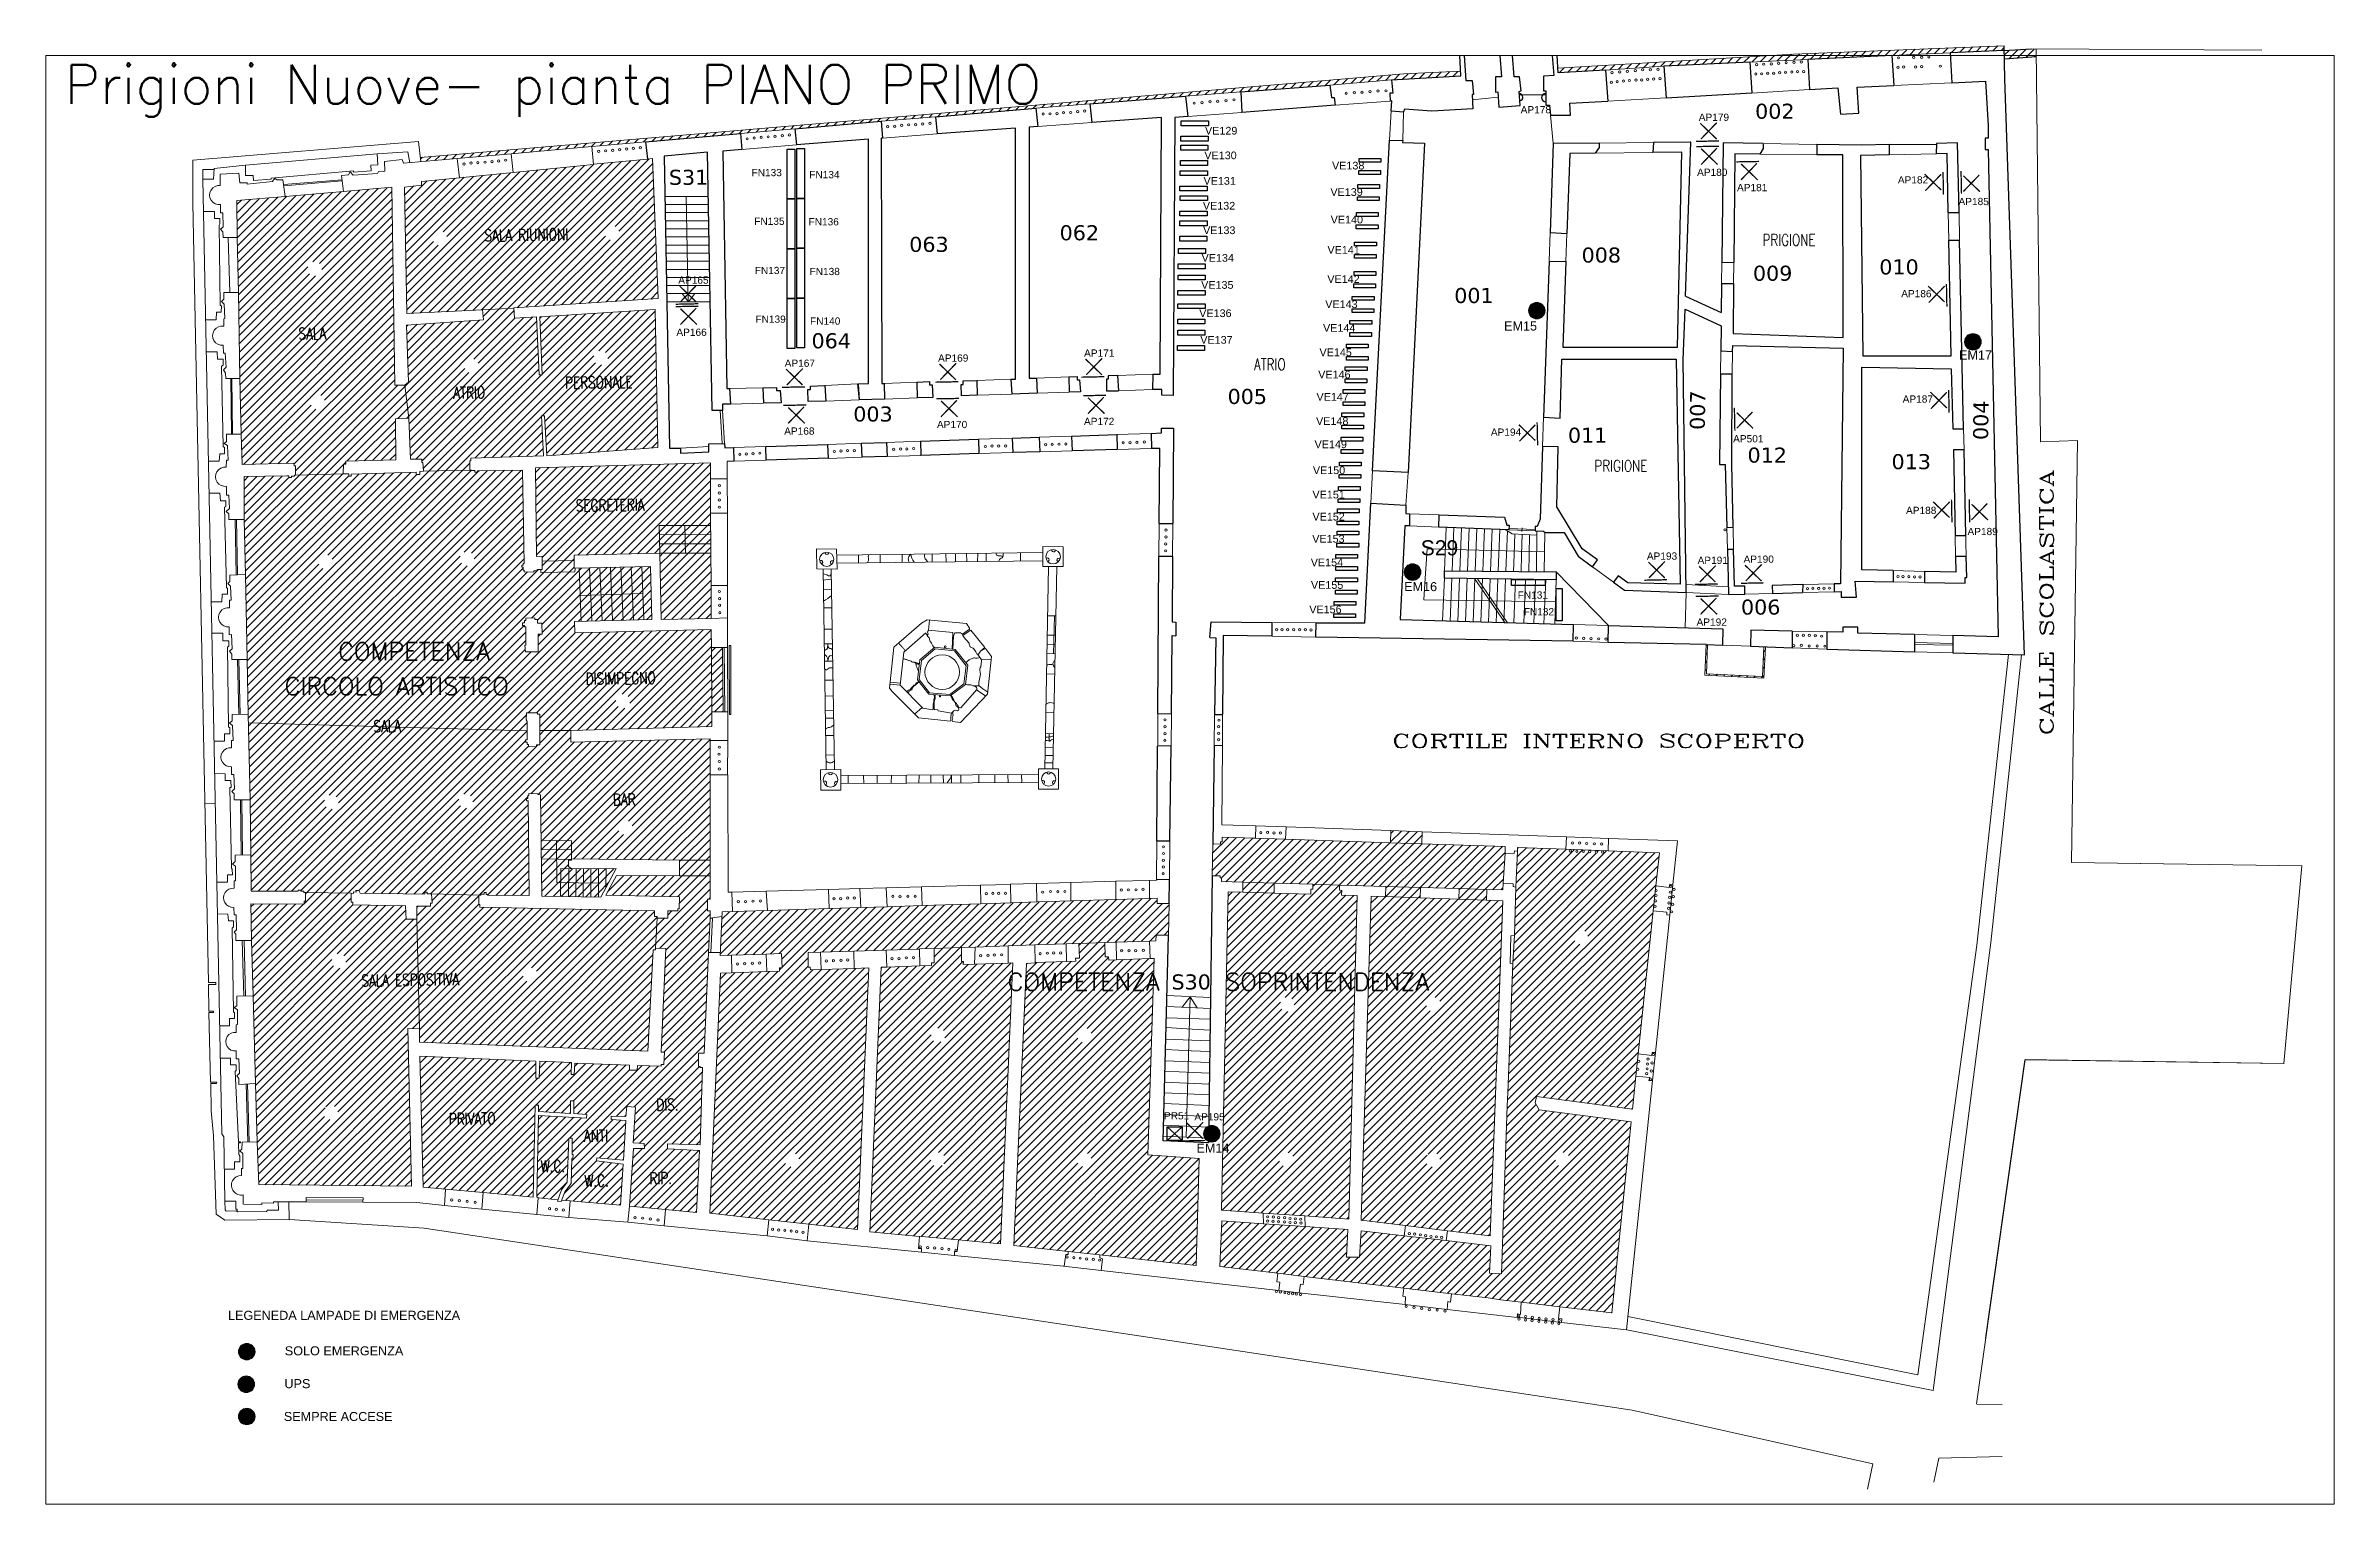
# Model space of a CAD drawing. Header units: metres. Extents: x -12244 to -4645, y -13189 to -8345.
import ezdxf
from ezdxf.enums import TextEntityAlignment as Align

# ---------------------------------------------------------------- set-up
doc = ezdxf.new("R2010")
doc.units = ezdxf.units.M
doc.header["$LTSCALE"] = 0.0125
doc.layers.add('CODICE EMERGENZE', color=190, linetype='Continuous')
doc.layers.add('CODICE LAMPADINE', color=150, linetype='Continuous')
for name, color, linetype, lineweight in [('LAMPADE DI EMERGENZA', 3, 'Continuous', 18), ('lampade di emergenza S.E.', 3, 'Continuous', 18), ('LAMPADINE', 30, 'Continuous', 30), ('MURI', 7, 'Continuous', 9), ('scale', 161, 'Continuous', 9), ('VANI', 66, 'Continuous', 9)]:
    doc.layers.add(name, color=color, linetype=linetype, lineweight=lineweight)
doc.styles.add('DITTA', font='COMPLEX.SHX', dxfattribs={"height": 60})
doc.styles.add('ducale_200', font='ARIAL.TTF', dxfattribs={"height": 1})
doc.styles.get("Standard").update_dxf_attribs({"font": 'romans.shx'})
pattern_1 = [(45, (112596.059, -47711.138), (-13.8312943, 13.8312943), [])]
pattern_2 = [(45, (-135785.612, -46759.069), (-13.1397296, 13.1397296), [])]

msp = doc.modelspace()

# ---------------------------------------------------------------- texts
at = {"layer": 'CODICE EMERGENZE', "style": 'ducale_200'}
for s, p in [('EM15', (-7401.3, -9290.8)), ('EM17', (-5890.6, -9387.1)), ('EM16', (-7733.1, -10156.4)), ('EM14', (-8422.7, -12021))]:
    msp.add_text(s, height=30, dxfattribs=at).set_placement(p)
at = {"layer": 'CODICE LAMPADINE', "attachment_point": 1, "line_spacing_factor": 0.75, "style": 'ducale_200'}
for s, insert, char_height, width in [('AP178', (-7346.1, -8545.5), 24, 1227.2), ('AP179', (-6754.8, -8570.5), 24, 1227.2), ('VE129', (-8394.3, -8614.4), 25.6, 1227.2), ('VE130', (-8396.5, -8696.3), 25.6, 1227.2), ('VE138', (-7972.5, -8730.3), 25.6, 1227.2), ('FN133', (-9900.1, -8754.2), 24, 74.364), ('FN134', (-9708.5, -8761), 24, 74.364), ('VE131', (-8399.3, -8781), 25.6, 1227.2), ('AP180', (-6760.3, -8753.3), 24, 1227.2), ('AP181', (-6627.7, -8804), 24, 1227.2), ('AP182', (-6093.6, -8778.5), 24, 1227.2), ('VE132', (-8401.4, -8863.6), 25.6, 1227.2), ('VE139', (-7977.9, -8818.1), 25.6, 1227.2), ('AP185', (-5892.2, -8850.3), 24, 1227.2), ('FN135', (-9891.1, -8915.9), 24, 74.364), ('FN136', (-9710.8, -8917.6), 24, 74.364), ('VE133', (-8400.7, -8945), 25.6, 1227.2), ('VE140', (-7977, -8909.5), 25.6, 1227.2), ('VE134', (-8405.7, -9036.7), 25.6, 1227.2), ('VE141', (-7987.7, -9010.1), 25.6, 1227.2), ('AP165', (-10143.4, -9111.3), 24, 1227.2), ('FN137', (-9889.4, -9079.3), 24, 74.364), ('FN138', (-9707.5, -9082.7), 24, 74.364), ('VE142', (-7988.1, -9107.2), 25.6, 1227.2), ('VE135', (-8407.1, -9126.6), 25.6, 1227.2), ('VE143', (-7995, -9190.5), 25.6, 1227.2), ('AP186', (-6082.5, -9156.4), 24, 1227.2), ('FN139', (-9887.2, -9241), 24, 74.364), ('FN140', (-9705.8, -9247.3), 24, 74.364), ('VE136', (-8413.5, -9220.6), 25.6, 1227.2), ('VE144', (-8002.3, -9269.5), 25.6, 1227.2), ('AP166', (-10149.6, -9284.6), 24, 1227.2), ('VE137', (-8410, -9309), 25.6, 1227.2), ('AP167', (-9790.1, -9387.3), 24, 1227.2), ('AP169', (-9280.8, -9370.2), 24, 1227.2), ('AP171', (-8795.9, -9353.6), 24, 1227.2), ('VE145', (-8014.2, -9350.5), 25.6, 1227.2), ('VE147', (-8024.1, -9498.3), 25.6, 1227.2), ('VE146', (-8018.4, -9424.2), 25.6, 1227.2), ('AP187', (-6077.7, -9506.3), 24, 1227.2), ('AP168', (-9791.7, -9612.7), 24, 1227.2), ('AP170', (-9284.5, -9591), 24, 1227.2), ('AP172', (-8796.2, -9580.5), 24, 1227.2), ('VE148', (-8025.5, -9578.9), 25.6, 1227.2), ('AP194', (-7445.1, -9616.2), 24, 1227.2), ('AP501', (-6640.6, -9638.2), 24, 1227.2), ('VE149', (-8030.5, -9656), 25.6, 1227.2), ('VE150', (-8036.1, -9742.1), 25.6, 1227.2), ('VE151', (-8037.5, -9822.8), 25.6, 1227.2), ('AP188', (-6066.5, -9876.2), 24, 1227.2), ('VE152', (-8037.5, -9896.2), 25.6, 1227.2), ('AP189', (-5862.4, -9946.3), 24, 1227.2), ('VE153', (-8038.2, -9969.8), 25.6, 1227.2), ('AP193', (-6927.1, -10027.9), 24, 1227.2), ('VE154', (-8043.2, -10048.1), 25.6, 1227.2), ('AP191', (-6758.6, -10041.9), 24, 1227.2), ('AP190', (-6606, -10038.2), 24, 1227.2), ('VE155', (-8042.5, -10123.1), 25.6, 1227.2), ('FN131', (-7356, -10157.3), 24, 1227.2), ('VE156', (-8048.1, -10204.3), 25.6, 1227.2), ('FN132', (-7335.9, -10212.7), 24, 1227.2), ('AP192', (-6762, -10247.1), 24, 1227.2), ('PR51', (-8530.5, -11886.9), 24, 1227.2), ('AP195', (-8429.7, -11890.3), 24, 1227.2)]:
    msp.add_mtext(s, dxfattribs=dict(at, insert=insert, char_height=char_height, width=width))
at = {"layer": 'MURI', "color": 252, "width": 0.75}
for s, height, p in [('SALA RIUNIONI', 39.001, (-10647.7, -8992.5)), ('SALA', 39, (-11358.5, -9320.3)), ('ATRIO', 39, (-10837.5, -9516.4)), ('PERSONALE', 39, (-10407, -9482.3)), ('SEGRETERIA', 39, (-10369.6, -9890.3)), ('DISIMPEGNO', 39, (-10334.3, -10465.4)), ('SALA ', 39, (-11099.8, -10623.9)), ('BAR', 39, (-10322.9, -10867.8)), ('SALA ESPOSITIVA', 39.001, (-11033.1, -11467)), ('DIS.', 39, (-10179.3, -11881.6)), ('PRIVATO', 39, (-10827.7, -11927.8)), ('ANTI', 39, (-10416.7, -11984.9)), ('W.C.', 39, (-10559.6, -12085.9)), ('W.C.', 39, (-10414.5, -12134.2)), ('RIP.', 39, (-10201.5, -12125.7))]:
    msp.add_text(s, height=height, rotation=0.87026, dxfattribs=at).set_placement(p, align=Align.CENTER)
at = {"layer": 'MURI', "width": 0.75}
for s, p in [('PRIGIONE', (-6455.1, -9009.1)), ('ATRIO', (-8179.1, -9422.5)), ('PRIGIONE', (-7013.2, -9759.5))]:
    msp.add_text(s, height=38.51, dxfattribs=at).set_placement(p, align=Align.CENTER)
at = {"layer": 'MURI', "style": 'DITTA', "width": 1.5}
msp.add_text('CALLE SCOLASTICA', height=44.885, rotation=90, dxfattribs=at).set_placement((-5577.3, -10194.6), align=Align.CENTER)
at = {"layer": 'MURI', "color": 252}
for s, p in [('COMPETENZA    ', (-10940.7, -10385.7)), ('CIRCOLO ARTISTICO', (-11078.5, -10501.1)), ('COMPETENZA    SOPRINTENDENZA', (-8349.8, -11483.2))]:
    msp.add_text(s, height=58.287, dxfattribs=at).set_placement(p, align=Align.CENTER)
at = {"layer": 'MURI', "color": 252, "style": 'DITTA', "width": 1.5}
msp.add_text('CORTILE INTERNO SCOPERTO', height=44.885, dxfattribs=at).set_placement((-7087, -10676.2), align=Align.CENTER)
at = {"layer": 'MURI', "linetype": 'ByBlock', "lineweight": 30, "style": 'ducale_200'}
for s, p in [('LEGENEDA LAMPADE DI EMERGENZA ', (-11247.4, -12576.6)), ('SOLO EMERGENZA ', (-11247.4, -12694.5)), ('UPS', (-11408.1, -12803.5)), ('SEMPRE ACCESE', (-11272.7, -12912.6))]:
    msp.add_text(s, height=30, dxfattribs=at).set_placement(p, align=Align.CENTER)
at = {"layer": 'MURI', "insert": (-12180.4, -8408.3), "char_height": 130, "width": 40000, "attachment_point": 1}
msp.add_mtext('Prigioni Nuove- pianta PIANO PRIMO', dxfattribs=at)
at = {"layer": 'scale', "linetype": 'Continuous', "char_height": 50, "width": 2778.72, "attachment_point": 1}
for s, insert in [('{\\fVerdana|b0|i0|c0|p34;S31}', (-10174.6, -8756.9)), ('{\\fArial|b0|i0|c0|p34;S29}', (-7677.9, -9987.4)), ('{\\fVerdana|b0|i0|c0|p34;S30}', (-8505.7, -11429.3))]:
    msp.add_mtext(s, dxfattribs=dict(at, insert=insert))
at = {"layer": 'VANI', "linetype": 'Continuous', "char_height": 50, "width": 2778.7, "attachment_point": 1}
for s, insert in [('{\\fVerdana|b0|i0|c0|p34;002}', (-6567.7, -8537.5)), ('{\\fVerdana|b0|i0|c0|p34;062}', (-8877.1, -8941)), ('{\\fVerdana|b0|i0|c0|p34;063}', (-9376.5, -8979.6)), ('{\\fVerdana|b0|i0|c0|p34;008}', (-7143.8, -9015.1)), ('{\\fVerdana|b0|i0|c0|p34;009}', (-6574.9, -9075.5)), ('{\\fVerdana|b0|i0|c0|p34;010}', (-6155.3, -9054.5)), ('{\\fVerdana|b0|i0|c0|p34;001}', (-7566.7, -9149.5)), ('{\\fVerdana|b0|i0|c0|p34;064}', (-9700.9, -9299.8)), ('{\\fVerdana|b0|i0|c0|p34;005}', (-8319.3, -9484.7)), ('{\\fVerdana|b0|i0|c0|p34;003}', (-9562.3, -9543)), ('{\\fVerdana|b0|i0|c0|p34;011}', (-7189.2, -9613.5)), ('{\\fVerdana|b0|i0|c0|p34;012}', (-6592.9, -9679.5)), ('{\\fVerdana|b0|i0|c0|p34;013}', (-6114.7, -9701.3)), ('{\\fVerdana|b0|i0|c0|p34;006}', (-6614.6, -10184.2))]:
    msp.add_mtext(s, dxfattribs=dict(at, insert=insert))
at = {"layer": 'VANI', "linetype": 'Continuous', "char_height": 50, "width": 2778.7, "attachment_point": 1, "rotation": 89.26799}
for s, insert in [('{\\fVerdana|b0|i0|c0|p34;007}', (-6784.8, -9620.5)), ('{\\fVerdana|b0|i0|c0|p34;004}', (-5844.1, -9654.1))]:
    msp.add_mtext(s, dxfattribs=dict(at, insert=insert))

# ---------------------------------------------------------------- blocks, each defined once
blk = doc.blocks.new('re')
at = {"const_width": 0.3}
for points in [[(51.55, 419.05), (51.66, 413.81)], [(55.72, 418.12), (52.08, 414.34)], [(52.09, 417.95), (55.87, 414.31)]]:
    blk.add_lwpolyline(points, dxfattribs=at)

# ---------------------------------------------------------------- hatches: boundary and pattern name
at = {"layer": 'LAMPADE DI EMERGENZA'}
for color, points in [(256, [(-11603.9, -12682.4, 1), (-11548.9, -12682.4, 1)]), (6, [(-11605.5, -12790.5, 1), (-11550.5, -12790.5, 1)]), (5, [(-11603.9, -12897.8, 1), (-11548.9, -12897.8, 1)])]:
    msp.add_hatch(color=color, dxfattribs=at).paths.add_polyline_path(points)
at = {"layer": 'lampade di emergenza S.E.'}
for points in [[(-7320, -9224.8, 1), (-7265.1, -9224.8, 1)], [(-5871.9, -9328.4, 1), (-5816.9, -9328.4, 1)], [(-7732.5, -10093.1, 1), (-7677.5, -10093.1, 1)], [(-8399.3, -11958.5, 1), (-8344.3, -11958.5, 1)]]:
    msp.add_hatch(color=3, dxfattribs=at).paths.add_polyline_path(points)
at = {"layer": 'MURI'}
h = msp.add_hatch(dxfattribs=at)
h.set_pattern_fill('ANSI31', color=252, scale=148.659071, style=0)
h.set_pattern_definition(pattern_2)
h.paths.add_polyline_path([(-7221.7, -8435.5), (-7064.3, -8425.6), (-6870.9, -8413.3), (-6868, -8413.2), (-6585.3, -8400), (-6392.7, -8391), (-6113.6, -8377.9), (-5920.2, -8368.9), (-5740.8, -8360.5), (-5741.2, -8345), (-6439.8, -8372.9), (-7222.7, -8419.6)])
h = msp.add_hatch(dxfattribs=at)
h.set_pattern_fill('ANSI31', color=256, scale=148.659071, style=0)
h.set_pattern_definition(pattern_2)
h.paths.add_polyline_path([(-5633.9, -8355.9), (-5649.7, -8355.8), (-5740.6, -8360.5), (-5740.8, -8360.5), (-5740, -8389.1), (-5633.6, -8381.7)])
h = msp.add_hatch(dxfattribs=at)
h.set_pattern_fill('ANSI31', color=252, scale=148.659071, style=0)
h.set_pattern_definition(pattern_2)
h.paths.add_polyline_path([(-8955.9, -8552), (-8776.7, -8537.4), (-8459.5, -8512), (-8275.7, -8498.4), (-7979.7, -8475.5), (-7774.7, -8458.2), (-7544.4, -8444.7), (-7545.3, -8429.7), (-7734.1, -8438.4), (-11000.1, -8715.7), (-10998.5, -8730.3), (-10877.3, -8719.6), (-10698.5, -8703.8), (-10430.2, -8680.1), (-10251.9, -8664.4), (-9936.3, -8636.5), (-9756.5, -8620.6), (-9469.9, -8595.3), (-9289.4, -8581.4), (-9289.4, -8581.1)])
h = msp.add_hatch(dxfattribs=at)
h.set_pattern_fill('ANSI31', color=252, scale=156.483232, style=0)
h.set_pattern_definition(pattern_1)
h.paths.add_polyline_path([(-11094.8, -8815.1), (-11255.4, -8828.9), (-11448.9, -8845.5), (-11608.8, -8859.3), (-11608.3, -8981.8), (-11603.2, -9164.8), (-11599.6, -9450), (-11594.8, -9634.8), (-11592.1, -9736.3), (-11419.6, -9731.8), (-11419.4, -9740.6), (-11414.7, -9740.6), (-11414.5, -9770.9), (-11255.9, -9766.4), (-11254.7, -9734.7), (-11247.3, -9735), (-11247.3, -9724.9), (-11081.6, -9720), (-11082.8, -9583.6), (-11037.7, -9582.4), (-11051.5, -9472.4), (-11085.1, -9472.4)])
h.paths.add_polyline_path([(-11374.1, -9086, -1), (-11326.5, -9086, -1)], flags=16)
h.paths.add_polyline_path([(-11316.9, -9528.6, -1), (-11364.5, -9528.6, -1)], flags=16)
h.paths.add_polyline_path([(-10229.3, -8719.8), (-10245.3, -8721.4), (-10424.6, -8738.8), (-10424.5, -8739.2), (-10691.2, -8765.7), (-10869.5, -8783.4), (-10996.5, -8796), (-10996.5, -8807.5), (-11052.5, -8814.7), (-11044.9, -9234.8), (-10793.1, -9222.3), (-10689.7, -9216.2), (-10689.7, -9215.8), (-10209.8, -9184.6)])
h.paths.add_polyline_path([(-10959, -8984.1, -1), (-10911.4, -8984.1, -1)], flags=16)
h.paths.add_polyline_path([(-10388, -8966, -1), (-10340.4, -8966, -1)], flags=16)
h.paths.add_polyline_path([(-10614.5, -9245), (-10687.8, -9249.3), (-10689.7, -9216.2), (-10793.1, -9222.3), (-10789.7, -9255.8), (-11045.8, -9272.5), (-11039.6, -9462.3), (-11051.5, -9472.4), (-11037.7, -9582.4), (-11032.8, -9717.6), (-10995, -9717.6), (-10995, -9728.6), (-10991.3, -9728.6), (-10988.9, -9757.8), (-10835.9, -9754.1), (-10835.4, -9724), (-10832.1, -9724), (-10832.1, -9714.4), (-10591.3, -9707.2), (-10598, -9574.7), (-10587.4, -9574.2), (-10579.8, -9706.7), (-10211.3, -9679), (-10220.3, -9221), (-10603.5, -9245.5), (-10594.9, -9437.8), (-10605.4, -9437.8)])
h.paths.add_polyline_path([(-10806.2, -9408.3, -1), (-10853.8, -9408.3, -1)], flags=16)
h.paths.add_polyline_path([(-10377.3, -9381.6, -1), (-10424.9, -9381.6, -1)], flags=16)
h.paths.add_polyline_path([(-11421.8, -9331), (-11295, -9329.1), (-11295.9, -9270.6), (-11422.6, -9272.5)], flags=24)
h.paths.add_polyline_path([(-10827.9, -9004.9), (-10467.2, -8999.5), (-10468.1, -8941), (-10828.8, -8946.4)], flags=24)
h.paths.add_polyline_path([(-10543.4, -9494.1), (-10270.4, -9490), (-10271.3, -9431.5), (-10544.3, -9435.6)], flags=24)
h.paths.add_polyline_path([(-10910.4, -9527.3), (-10764.2, -9525), (-10765.1, -9466.5), (-10911.3, -9468.8)], flags=24)
h = msp.add_hatch(dxfattribs=at)
h.set_pattern_fill('ANSI31', color=252, scale=156.483232, style=0)
h.set_pattern_definition(pattern_1)
h.paths.add_polyline_path([(-10035.2, -10030.1), (-10205, -10030.7), (-10199.8, -10250.7), (-10034, -10246.8), (-10034.6, -10137.5)], flags=17)
h.paths.add_polyline_path([(-10206.9, -9938.3), (-10035.7, -9938.3), (-10035.9, -9897.2), (-10036.5, -9783.3), (-10036.8, -9730.5), (-10617.5, -9747.3), (-10614, -10040.9), (-10595.9, -10040.5), (-10595.7, -10057.2), (-10489.5, -10054.1), (-10489.5, -10037.4), (-10205, -10030.7)])
h.paths.add_polyline_path([(-10119.8, -9999.2), (-10205.6, -9999.7), (-10205, -10030.7), (-10119.1, -10030.4)], flags=17)
h.paths.add_polyline_path([(-10120.6, -9968.8), (-10206.3, -9969), (-10205.6, -9999.7), (-10119.8, -9999.2)], flags=17)
h.paths.add_polyline_path([(-10121.3, -9938.3), (-10206.9, -9938.3), (-10206.3, -9969), (-10120.6, -9968.8)], flags=16)
h.paths.add_polyline_path([(-10035.7, -9938.3), (-10121.3, -9938.3), (-10120.6, -9968.8), (-10035.5, -9968.7)], flags=17)
h.paths.add_polyline_path([(-10035.5, -9968.7), (-10120.6, -9968.8), (-10119.8, -9999.2), (-10035.4, -9998.8)], flags=17)
h.paths.add_polyline_path([(-10035.4, -9998.8), (-10119.8, -9999.2), (-10119.1, -10030.4), (-10035.2, -10030.1)], flags=17)
h.paths.add_polyline_path([(-10235.4, -10074.4), (-10264.5, -10075.1), (-10257.3, -10251.7), (-10231.2, -10251.1)], flags=17)
h.paths.add_polyline_path([(-10264.5, -10075.1), (-10299.3, -10075.9), (-10295.6, -10165.3), (-10260.9, -10164.3)], flags=17)
h.paths.add_polyline_path([(-10260.9, -10164.3), (-10295.6, -10165.3), (-10292, -10252.6), (-10257.3, -10251.7)], flags=17)
h.paths.add_polyline_path([(-10295.6, -10165.3), (-10330.3, -10166.4), (-10326.8, -10253.4), (-10292, -10252.6)], flags=17)
h.paths.add_polyline_path([(-10299.3, -10075.9), (-10334, -10076.7), (-10330.3, -10166.4), (-10295.6, -10165.3)], flags=17)
h.paths.add_polyline_path([(-10334, -10076.7), (-10368.8, -10077.6), (-10365.1, -10167.5), (-10330.3, -10166.4)], flags=17)
h.paths.add_polyline_path([(-10330.3, -10166.4), (-10365.1, -10167.5), (-10361.5, -10254.2), (-10326.8, -10253.4)], flags=17)
h.paths.add_polyline_path([(-10365.1, -10167.5), (-10399.8, -10168.5), (-10396.2, -10255.1), (-10361.5, -10254.2)], flags=17)
h.paths.add_polyline_path([(-10368.8, -10077.6), (-10403.5, -10078.4), (-10399.8, -10168.5), (-10365.1, -10167.5)], flags=17)
h.paths.add_polyline_path([(-10403.5, -10078.4), (-10438.2, -10079.2), (-10434.5, -10169.6), (-10399.8, -10168.5)], flags=17)
h.paths.add_polyline_path([(-10399.8, -10168.5), (-10434.5, -10169.6), (-10431, -10255.9), (-10396.2, -10255.1)], flags=17)
h.paths.add_polyline_path([(-10434.5, -10169.6), (-10469.3, -10170.7), (-10465.7, -10256.7), (-10431, -10255.9)], flags=17)
h.paths.add_polyline_path([(-10438.2, -10079.2), (-10473, -10080.1), (-10469.3, -10170.7), (-10434.5, -10169.6)], flags=17)
h.paths.add_polyline_path([(-10486.1, -10080.4), (-10489.5, -10080.5), (-10489.5, -10054.1), (-10595.7, -10057.2), (-10595.4, -10084), (-10599.6, -10084), (-10599.3, -10094.9), (-10486.7, -10092.7)], flags=17)
h.paths.add_polyline_path([(-10473, -10080.1), (-10486.1, -10080.4), (-10486.7, -10092.7), (-10599.3, -10094.9), (-10599.6, -10084), (-10612.1, -10084), (-10612.1, -10088.8), (-10623.6, -10088.8), (-10623.6, -10093.1), (-10655.2, -10092.6), (-10655.1, -10086.8), (-10659, -10086.8), (-10659, -10076.3), (-10662.9, -10076.3), (-10662.9, -10069.6), (-10659, -10069.6), (-10659, -10064.4), (-10655.7, -10064.4), (-10660.6, -9754.1), (-10810.4, -9756.5), (-10810.4, -9761.8), (-10818.5, -9761.8), (-10818.5, -9756.1), (-10829.7, -9756.1), (-10829.7, -9754.1), (-10835.9, -9754.1), (-10988.9, -9757.8), (-11001.2, -9758.8), (-11001.2, -9768.8), (-11013.3, -9768.8), (-11013.3, -9761.5), (-11229.1, -9767.6), (-11229.1, -9774.9), (-11237.6, -9774.9), (-11237.6, -9766.4), (-11247.4, -9766.4), (-11255.9, -9766.4), (-11414.5, -9770.9), (-11418.3, -9770.9), (-11418.3, -9774.5), (-11427.6, -9774.5), (-11427.6, -9778.8), (-11436.8, -9778.8), (-11436.8, -9773.9), (-11443.5, -9773.9), (-11585.3, -9775.8), (-11585.3, -9918.9), (-11581, -10101.5), (-11574.8, -10383.8), (-11571.8, -10565.5), (-11571.1, -10593.9), (-10645, -10619.8), (-10645, -10589.8), (-10648.4, -10583.9), (-10647.5, -10561.1), (-10610.4, -10561.1), (-10610.4, -10565.3), (-10603.6, -10565.3), (-10603.6, -10619.5), (-10500.6, -10619.5), (-10032.1, -10606.4), (-10032.3, -10556.9), (-10033.5, -10343.5), (-10033.8, -10284.2), (-10486.4, -10294.8), (-10487.5, -10257.3), (-10465.7, -10256.7)])
h.paths.add_polyline_path([(-10869.2, -10048.8, -1), (-10821.6, -10048.8, -1)], flags=16)
h.paths.add_polyline_path([(-11337.8, -10060.1, -1), (-11290.3, -10060.1, -1)], flags=16)
h.paths.add_polyline_path([(-10660.2, -10261.6), (-10654.3, -10261.6), (-10654.3, -10254.1), (-10649.2, -10254.1), (-10649.4, -10246.4), (-10619.7, -10245.6), (-10619.7, -10250.7), (-10610.4, -10250.7), (-10610.4, -10262.5), (-10596.9, -10262.5), (-10595.2, -10298.8), (-10608.7, -10298.8), (-10608.7, -10357.8), (-10650.9, -10357.8), (-10653.4, -10335.9), (-10650.1, -10335.9), (-10650.1, -10275.1), (-10654.3, -10275.1), (-10654.3, -10270.9), (-10660.2, -10270.9)], flags=16)
h.paths.add_polyline_path([(-10303.7, -10521.9, -1), (-10351.2, -10521.9, -1)], flags=16)
h.paths.add_polyline_path([(-11182.5, -10634.9), (-11055.8, -10633), (-11056.6, -10574.5), (-11183.4, -10576.4)], flags=9)
h.paths.add_polyline_path([(-10475.5, -10477.3), (-10192.8, -10473), (-10193.7, -10414.5), (-10476.4, -10418.8)], flags=24)
h.paths.add_polyline_path([(-11549.7, -10515.7), (-10607.4, -10515.7), (-10607.4, -10428.2), (-11549.7, -10428.2)], flags=24)
h.paths.add_polyline_path([(-11363.3, -10400.2), (-10770.7, -10400.2), (-10770.7, -10312.8), (-11363.3, -10312.8)], flags=24)
h.paths.add_polyline_path([(-10515.7, -9902.2), (-10223.2, -9897.8), (-10224.1, -9839.3), (-10516.6, -9843.7)], flags=24)
h = msp.add_hatch(dxfattribs=at)
h.set_pattern_fill('ANSI31', color=252, scale=148.659071, style=0)
h.set_pattern_definition(pattern_2)
h.paths.add_polyline_path([(-6729.6, -10431), (-6725.3, -10334), (-6730.7, -10333.8), (-6734.7, -10435.9), (-6538.2, -10445.8), (-6532.9, -10341.4), (-6538.6, -10341.2), (-6542.7, -10439.4)])
h = msp.add_hatch(dxfattribs=at)
h.set_pattern_fill('ANSI31', color=252, scale=148.659071, style=0)
h.set_pattern_definition(pattern_2)
h.paths.add_polyline_path([(-10032.3, -10556.9), (-9994.2, -10556.8), (-9996.2, -10343.4), (-10033.5, -10343.5)])
h = msp.add_hatch(dxfattribs=at)
h.set_pattern_fill('ANSI31', color=252, scale=156.483232, style=0)
h.set_pattern_definition(pattern_1)
h.paths.add_polyline_path([(-10547.6, -11046.6), (-10597.8, -11045.8), (-10596.4, -11169.6), (-10534, -11170.6), (-10533.6, -11124.5), (-10546.9, -11124.3)])
h.paths.add_polyline_path([(-10508, -11050.1), (-10498.4, -11050.1), (-10498.3, -11047.4), (-10547.6, -11046.6), (-10546.9, -11124.3), (-10533.6, -11124.5), (-10533.3, -11078.1), (-10496.9, -11078.3), (-10508.4, -11070.8)], flags=17)
h.paths.add_polyline_path([(-10498, -11015.5), (-10547.9, -11015.2), (-10547.6, -11046.6), (-10498.3, -11047.4), (-10498.3, -11045.5)], flags=17)
h.paths.add_polyline_path([(-10497.7, -10985.2), (-10548.1, -10984.6), (-10547.9, -11015.2), (-10498, -11015.5)], flags=17)
h.paths.add_polyline_path([(-10548.1, -10984.6), (-10598.6, -10983.9), (-10598.2, -11014.9), (-10547.9, -11015.2)], flags=17)
h.paths.add_polyline_path([(-10547.9, -11015.2), (-10598.2, -11014.9), (-10597.8, -11045.8), (-10547.6, -11046.6)], flags=17)
h.paths.add_polyline_path([(-10507.2, -11078.2), (-10533.3, -11078.1), (-10533.6, -11124.5), (-10507.6, -11124.8)], flags=17)
h.paths.add_polyline_path([(-10483, -11078.3), (-10496.9, -11078.3), (-10507.2, -11078.2), (-10507.6, -11124.8), (-10483.3, -11125.1)], flags=17)
h.paths.add_polyline_path([(-10458, -11078.2), (-10483, -11078.3), (-10483.3, -11125.1), (-10458.3, -11125.5)], flags=17)
h.paths.add_polyline_path([(-10433.3, -11078.2), (-10458, -11078.2), (-10458.3, -11125.5), (-10433.7, -11125.8)], flags=17)
h.paths.add_polyline_path([(-10408, -11078.1), (-10433.3, -11078.2), (-10433.7, -11125.8), (-10408.4, -11126.1)], flags=17)
h.paths.add_polyline_path([(-10383.1, -11078.1), (-10408, -11078.1), (-10408.8, -11172.5), (-10400.2, -11172.6), (-10383.5, -11141.5)])
h.paths.add_polyline_path([(-10349.5, -11078), (-10383.1, -11078.1), (-10383.5, -11141.5)], flags=17)
h.paths.add_polyline_path([(-10408.4, -11126.1), (-10433.7, -11125.8), (-10434.1, -11172.1), (-10408.8, -11172.5)], flags=17)
h.paths.add_polyline_path([(-10433.7, -11125.8), (-10458.3, -11125.5), (-10458.7, -11171.7), (-10434.1, -11172.1)], flags=17)
h.paths.add_polyline_path([(-10458.3, -11125.5), (-10483.3, -11125.1), (-10483.7, -11171.4), (-10458.7, -11171.7)], flags=17)
h.paths.add_polyline_path([(-10483.3, -11125.1), (-10507.6, -11124.8), (-10507.9, -11171), (-10483.7, -11171.4)], flags=17)
h.paths.add_polyline_path([(-10507.6, -11124.8), (-10533.6, -11124.5), (-10534, -11170.6), (-10507.9, -11171)], flags=17)
h.paths.add_polyline_path([(-10037.7, -11049.7), (-10138.8, -11049.7), (-10138.8, -11101.8), (-10037.7, -11101.8)], flags=17)
h.paths.add_polyline_path([(-10642, -10852.9), (-10647.6, -10852.9), (-10647.5, -10845.1), (-10642.9, -10845.1), (-10642.9, -10834.7), (-10640.1, -10834.7), (-10640, -10829), (-10610.2, -10829.2), (-10610.2, -10832.3), (-10600.4, -10832.4), (-10598.6, -10983.9), (-10497.7, -10985.2), (-10498.3, -11045.5), (-10138.8, -11049.7), (-10037.7, -11049.7), (-10037.7, -10766.3), (-10037.7, -10652.1), (-10037.7, -10646.6), (-10500.6, -10657.8), (-10500.6, -10619.5), (-10603.6, -10619.5), (-10603.6, -10667.4), (-10613.8, -10667.4), (-10613.8, -10672.5), (-10640.8, -10673.3), (-10640.8, -10665.7), (-10645, -10665.7), (-10645, -10658.1), (-10650.9, -10658.1), (-10650.9, -10649.7), (-10645, -10649.7), (-10645, -10619.8), (-11571.1, -10593.9), (-11565.1, -10850), (-11563.3, -11032.7), (-11561.4, -11153.3), (-11411, -11153.3), (-11405.5, -11153.3), (-11405.5, -11149), (-11396.9, -11149), (-11396.9, -11153.3), (-11386.4, -11153.3), (-11387, -11157.6), (-11380.9, -11157.6), (-11229.2, -11159.2), (-11221.9, -11160.1), (-11221.8, -11155.2), (-11213.5, -11155.9), (-11213.6, -11150.6), (-11204, -11151), (-11199.4, -11159.2), (-10984.7, -11163), (-10984.7, -11156.3), (-10977.2, -11156.3), (-10977.2, -11162.2), (-10963.1, -11162.2), (-10806.1, -11166.2), (-10799.2, -11166.3), (-10799.2, -11163.1), (-10788.5, -11163.2), (-10788.5, -11156.9), (-10780.9, -11156.9), (-10780.9, -11163.4), (-10776.8, -11163.5), (-10776.8, -11166.6), (-10638.9, -11167.6)])
h.paths.add_polyline_path([(-11318.9, -10857.1, -1), (-11271.4, -10857.1, -1)], flags=16)
h.paths.add_polyline_path([(-10873, -10853.3, -1), (-10825.4, -10853.3, -1)], flags=16)
h.paths.add_polyline_path([(-10296.1, -10941.1, -1), (-10343.7, -10941.1, -1)], flags=16)
h.paths.add_polyline_path([(-11041.7, -11609.3), (-11002.7, -11609.6), (-11011.5, -11245.7), (-11047.3, -11245.7), (-11049.5, -11201.7), (-11224, -11198.7), (-11224, -11189), (-11229.2, -11189), (-11229.2, -11159.2), (-11380.9, -11157.6), (-11380.9, -11186.4), (-11385.8, -11186.4), (-11385.8, -11196.4), (-11562.6, -11194.4), (-11560.2, -11316.5), (-11555.3, -11500.5), (-11547.2, -11792), (-11541.2, -11985.1), (-11536.2, -12127.6), (-11029.3, -12132.5)])
h.paths.add_polyline_path([(-11274.3, -11887.4, -1), (-11321.9, -11887.4, -1)], flags=16)
h.paths.add_polyline_path([(-11294.7, -11384.6, -1), (-11247.1, -11384.6, -1)], flags=16)
h.paths.add_polyline_path([(-10227.2, -11348.1), (-10219.4, -11348.1), (-10219.1, -11342.2), (-10213.6, -11242.5), (-10213.6, -11236.6), (-10222.6, -11236.5), (-10222.5, -11217.9), (-10802, -11206.2), (-10802, -11196.6), (-10806.1, -11196.6), (-10806.1, -11166.2), (-10963.1, -11162.2), (-10960.8, -11192.8), (-10966, -11192.8), (-10966, -11203.2), (-11011.5, -11203.2), (-11011.5, -11245.7), (-11002.7, -11609.6), (-11002.7, -11654.2), (-10244.2, -11683.9)])
h.paths.add_polyline_path([(-10658.3, -11430.8, -1), (-10610.7, -11430.8, -1)], flags=16)
h.paths.add_polyline_path([(-10063.2, -11738.9), (-10070.2, -11738.1), (-10070.2, -11734.8), (-10076.8, -11734.6), (-10076.5, -11690.7), (-10057.7, -11690.9), (-10042.8, -11356.6), (-10042.8, -11356.6), (-10037.6, -11242.5), (-10037.6, -11218.4), (-10046, -11218.4), (-10046, -11179.1), (-10037.7, -11179.1), (-10037.7, -11101.8), (-10138.8, -11101.8), (-10348.1, -11100.6), (-10383.6, -11166), (-10139.5, -11171.6), (-10140.4, -11211.8), (-10145.3, -11211.8), (-10145.3, -11218.6), (-10178.4, -11218.4), (-10178.6, -11242.8), (-10213.6, -11242.5), (-10219.1, -11342.2), (-10185.1, -11343.8), (-10200.7, -11687.7), (-10188.9, -11687.7), (-10191.4, -11728.5), (-10200.7, -11728.5), (-10200.7, -11734.6), (-10279.1, -11731.6), (-10279.7, -11747.7), (-10305.7, -11747.7), (-10305.7, -11730.4), (-10487.1, -11723.6), (-10489.6, -11761.9), (-10499.5, -11761.9), (-10498.2, -11721.5), (-10603.5, -11718), (-10605.4, -11773.7), (-10615.9, -11773.7), (-10615.9, -11717.4), (-11001.4, -11700.7), (-10990.3, -12136.2), (-10916.2, -12142.8), (-10791.8, -12154), (-10625.8, -12168.8), (-10618.4, -11863.2), (-10607.8, -11863.2), (-10607.8, -11884.8), (-10501.3, -11891), (-10501.3, -11848.9), (-10490.2, -11848.9), (-10490.2, -11891.6), (-10447.3, -11894.1), (-10448.1, -11907.1), (-10607.8, -11897.8), (-10613.4, -12168.2), (-10608.5, -12171.3), (-10543.2, -12177.6), (-10531.4, -12144.9), (-10512.4, -12119.9), (-10506.4, -11973), (-10495.3, -11973), (-10496.2, -12027.2), (-10492, -12027.2), (-10493, -12041.3), (-10497.1, -12041.1), (-10499.5, -12124.1), (-10520.3, -12151.4), (-10530.7, -12178.8), (-10501.9, -12181.6), (-10334.9, -12195.4), (-10326.4, -12059.5), (-10415.2, -12048.9), (-10414.2, -12038.1), (-10325.4, -12046.6), (-10317.4, -11915), (-10366.3, -11911.2), (-10365.8, -11899.6), (-10317.4, -11901.7), (-10314.2, -11868.2), (-10285.5, -11869.8), (-10292.9, -11988.3), (-10256.3, -11991), (-10255.2, -12008), (-10292.3, -12007.8), (-10304.9, -12199.6), (-10185.4, -12210.4), (-10082.5, -12219.7), (-10072.8, -12014), (-10179.5, -12009), (-10179.5, -11992.2), (-10070.3, -11995.2)])
h.paths.add_polyline_path([(-11252.3, -11480.1), (-10813.6, -11473.4), (-10814.5, -11414.9), (-11253.2, -11421.6)], flags=9)
h.paths.add_polyline_path([(-10379.4, -11340.5), (-10039.8, -11335.3), (-10040.5, -11284.9), (-10380.1, -11290)], flags=24)
h.paths.add_polyline_path([(-10379.4, -11293.7), (-10039.8, -11288.5), (-10040.5, -11238.1), (-10380.1, -11243.2)], flags=24)
h.paths.add_polyline_path([(-10250.1, -12136.2), (-10152.6, -12134.8), (-10153.5, -12076.3), (-10251, -12077.7)], flags=24)
h.paths.add_polyline_path([(-10475.1, -11995.5), (-10358.1, -11993.7), (-10359, -11935.2), (-10475.9, -11937)], flags=24)
h.paths.add_polyline_path([(-10608.2, -12096.4), (-10510.7, -12094.9), (-10511.6, -12036.4), (-10609.1, -12037.9)], flags=24)
h.paths.add_polyline_path([(-10463.1, -12144.7), (-10365.6, -12143.2), (-10366.5, -12084.7), (-10464, -12086.2)], flags=24)
h.paths.add_polyline_path([(-10227.9, -11892.1), (-10130.4, -11890.6), (-10131.3, -11832.1), (-10228.8, -11833.6)], flags=24)
h.paths.add_polyline_path([(-10934.8, -11939.1), (-10720.3, -11935.9), (-10721.2, -11877.4), (-10935.7, -11880.6)], flags=24)
h.paths.add_polyline_path([(-11182.5, -10634.9), (-11055.8, -10633), (-11056.6, -10574.5), (-11183.4, -10576.4)], flags=9)
h.paths.add_polyline_path([(-10371.5, -10878.3), (-10274, -10876.8), (-10274.9, -10818.3), (-10372.4, -10819.8)], flags=24)
h = msp.add_hatch(dxfattribs=at)
h.set_pattern_fill('ANSI31', color=252, scale=156.483232, style=0)
h.set_pattern_definition(pattern_1)
h.paths.add_polyline_path([(-7398, -11004.9), (-7674.4, -10995.6), (-7777.9, -10992.1), (-8126.9, -10980.4), (-8233.9, -10976.8), (-8337.9, -10973.4), (-8337.2, -10989), (-8342.9, -10989), (-8342.9, -10996.9), (-8368.6, -10996), (-8370.1, -11101.5), (-8343.6, -11101.5), (-8343.6, -11108.8), (-8339.9, -11108.8), (-8339.9, -11120.9), (-8268.4, -11123), (-8164.6, -11126.1), (-8036.5, -11129.9), (-7947.2, -11132.5), (-7793.5, -11137.1), (-7678.4, -11140.5), (-7550.9, -11144.3), (-7458.4, -11147), (-7405.4, -11148.6), (-7404.1, -11126.4), (-7398.1, -11026.6)])
h.paths.add_polyline_path([(-7673.6, -10955.6), (-7777.2, -10951.9), (-7777.9, -10992.1), (-7674.4, -10995.6)])
h.paths.add_polyline_path([(-7678.4, -11140.5), (-7793.5, -11137.1), (-7794.5, -11171.1), (-7679.5, -11175.2)], flags=17)
h.paths.add_polyline_path([(-7458.4, -11147), (-7550.9, -11144.3), (-7552, -11179.6), (-7459.5, -11182.9)], flags=17)
h.paths.add_polyline_path([(-8164.6, -11126.1), (-8268.4, -11123), (-8268.6, -11156.7), (-8164.8, -11159.6)], flags=17)
h.paths.add_polyline_path([(-7889.2, -11167.1), (-7940.6, -11165.7), (-7940.5, -11150.1), (-7947.4, -11150), (-7947.2, -11132.5), (-8036.5, -11129.9), (-8036.6, -11146.4), (-8043.1, -11146.3), (-8043.2, -11162.9), (-8164.8, -11159.6), (-8268.6, -11156.7), (-8316.9, -11155.4), (-8340, -12212), (-8201.3, -12221.9), (-8062.9, -12231.7), (-7917.3, -12242)], flags=17)
h.paths.add_polyline_path([(-8145.3, -11528.7, -1), (-8097.7, -11528.7, -1)], flags=16)
h.paths.add_polyline_path([(-8099.8, -12044.6, -1), (-8147.3, -12044.6, -1)], flags=16)
h.paths.add_polyline_path([(-7405.3, -11184.8), (-7459.5, -11182.9), (-7552, -11179.6), (-7679.5, -11175.2), (-7794.5, -11171.1), (-7842.8, -11169.4), (-7876, -12245.9), (-7728.6, -12263.7), (-7589, -12280.6), (-7447.3, -12297.8)], flags=17)
h.paths.add_polyline_path([(-7659.6, -11528.7, -1), (-7612.1, -11528.7, -1)], flags=16)
h.paths.add_polyline_path([(-7614.2, -12044.6, -1), (-7661.7, -12044.6, -1)], flags=16)
h.paths.add_polyline_path([(-6905.8, -11218.3), (-6902.5, -11186.3, -0.084989), (-6902.7, -11185.1, -0.137906), (-6902.1, -11183.1), (-6900.6, -11168.5, -0.080575), (-6900.8, -11167.3, -0.133441), (-6900.3, -11165.4), (-6899, -11153.2, -0.192914), (-6900, -11150.7, -0.247718), (-6898.4, -11147.6), (-6897, -11134.7), (-6885.6, -11025.8), (-7055.3, -11019.2), (-7195.9, -11013.7), (-7356.9, -11007.4), (-7356.4, -11019.5), (-7361.7, -11139.2), (-7366.9, -11299.4), (-7371.8, -11392.4), (-7388.9, -11822.5), (-7390.6, -11865.5), (-7409.8, -12423.8), (-7450, -12422), (-7445.5, -12330.8), (-7593, -12313.6), (-7732.7, -12297.3), (-7875.6, -12280.6), (-7881.7, -12368.4), (-7924, -12368.8), (-7920.6, -12276.4), (-8061.5, -12266.9), (-8200.5, -12257.5), (-8338.5, -12248.2), (-8344.7, -12399.5), (-8152.7, -12422), (-8064.6, -12432.4), (-7733.7, -12471.2), (-7576.3, -12489.7), (-7454.1, -12504), (-7412.8, -12509.6), (-7344.6, -12517.7), (-7216.2, -12532.9), (-7043, -12553.5), (-6979.6, -11919), (-7285.1, -11879.2), (-7298.3, -11856), (-7293.6, -11835), (-6974.9, -11877), (-6963.3, -11766.8), (-6955.6, -11693.4)])
h.paths.add_polyline_path([(-7170.5, -11305.1, -1), (-7122.9, -11305.1, -1)], flags=16)
h.paths.add_polyline_path([(-7183.6, -12044.1, -1), (-7231.1, -12044.1, -1)], flags=16)
h.paths.add_polyline_path([(-7163.4, -11020.2, -1), (-7155.9, -11020.2, -1)], flags=16)
h.paths.add_polyline_path([(-7142.2, -11020.6, -1), (-7134.7, -11020.6, -1)], flags=16)
h.paths.add_polyline_path([(-7120.6, -11021.3, -1), (-7113.1, -11021.3, -1)], flags=16)
h.paths.add_polyline_path([(-7185, -11019.1, -1), (-7177.5, -11019.1, -1)], flags=16)
h.paths.add_polyline_path([(-7099, -11022.8, -1), (-7091.6, -11022.8, -1)], flags=16)
h.paths.add_polyline_path([(-7077.4, -11022.8, -1), (-7070, -11022.8, -1)], flags=16)
h.paths.add_polyline_path([(-8556.4, -11298.8), (-8515.5, -11299.3), (-8515.5, -11299.3), (-8512.9, -11193.8), (-8552.9, -11193.5), (-8552.7, -11176.1), (-8578.6, -11176.9), (-8690.9, -11180.5), (-8839.9, -11185.2), (-8952.4, -11188.8), (-9038.7, -11191.5), (-9138.6, -11194.7), (-9333.7, -11200.9), (-9450.3, -11204.6), (-9537.6, -11207.3), (-9642.9, -11210.7), (-9847.1, -11217.1), (-9963.8, -11220.8), (-9997.8, -11221.9), (-10004.1, -11366.8), (-9967.2, -11365.6), (-9851.6, -11361.7), (-9800.4, -11360), (-9798.8, -11407.7), (-9807.6, -11407.8), (-9807.7, -11418.3), (-9849.5, -11419.7), (-9966, -11423.7), (-10003.2, -11425), (-10038.5, -12222.2), (-9843.1, -12244.1), (-9710.1, -12259), (-9548.1, -12277.1), (-9510.7, -11408), (-9558.9, -11409.7), (-9668.6, -11413.5), (-9704.6, -11413.9), (-9705, -11405), (-9712.1, -11405), (-9712.1, -11357), (-9671.4, -11355.6), (-9560.9, -11351.9), (-9453.6, -11348.3), (-9342.7, -11345.6), (-9342.8, -11344.5), (-9294.2, -11342.9), (-9203.3, -11339.9), (-9157.3, -11338.3), (-9047.7, -11334.6), (-8959.5, -11331.6), (-8855.5, -11328.1), (-8812.9, -11326.7), (-8727.4, -11323.8), (-8689.9, -11322.6), (-8578.3, -11318.8), (-8557.5, -11318.1)])
h.paths.add_polyline_path([(-9743.2, -12044.6, -1), (-9790.8, -12044.6, -1)], flags=16)
h.paths.add_polyline_path([(-9032.3, -11391.2), (-9048.2, -11391.7), (-9159.4, -11395.3), (-9196.9, -11396.6), (-9196.8, -11386.8), (-9203.3, -11386.8), (-9203.3, -11339.9), (-9294.2, -11342.9), (-9293.4, -11390.6), (-9303, -11390.7), (-9303.1, -11400), (-9341.4, -11401.3), (-9451.1, -11404.9), (-9470.2, -11405.5), (-9507.2, -12283.8), (-9342.1, -12299.3), (-9213.3, -12311.4), (-9072.9, -12324.6)])
h.paths.add_polyline_path([(-9256.7, -11631.2, -1), (-9304.2, -11631.2, -1)], flags=16)
h.paths.add_polyline_path([(-9257.6, -12044.6, -1), (-9305.2, -12044.6, -1)], flags=16)
h.paths.add_polyline_path([(-8563, -11376.4), (-8576.2, -11376.8), (-8687.8, -11380.7), (-8713.8, -11381.6), (-8714.3, -11370.9), (-8726, -11371.4), (-8727.4, -11323.8), (-8812.9, -11326.7), (-8811.2, -11375.3), (-8824, -11375.8), (-8823.6, -11385.3), (-8853.9, -11386.6), (-8958.3, -11389.5), (-8958.3, -11391.3), (-8987.6, -11392.6), (-9029.4, -12330.2), (-8848.3, -12349.8), (-8743.9, -12361), (-8423.3, -12395.6), (-8413.2, -12040.5), (-8584.1, -12028.4)])
h.paths.add_polyline_path([(-8818.6, -11631.2, -1), (-8771.1, -11631.2, -1)], flags=16)
h.paths.add_polyline_path([(-8772, -12044.6, -1), (-8819.5, -12044.6, -1)], flags=16)
h.paths.add_polyline_path([(-9160.9, -11497.7), (-7538.6, -11497.7), (-7538.6, -11410.3), (-9160.9, -11410.3)], flags=9)
h.paths.add_polyline_path([(-9160.9, -11497.7), (-7538.6, -11497.7), (-7538.6, -11410.3), (-9160.9, -11410.3)], flags=24)

# ---------------------------------------------------------------- linework, layer by layer
at = {"layer": 'LAMPADE DI EMERGENZA'}
msp.add_circle((-11576.4, -12682.4), 27.5, dxfattribs=at)
at = {"layer": 'LAMPADE DI EMERGENZA', "color": 6}
msp.add_circle((-11578, -12790.5), 27.5, dxfattribs=at)
at = {"layer": 'LAMPADE DI EMERGENZA', "color": 5}
msp.add_circle((-11576.4, -12897.8), 27.5, dxfattribs=at)
at = {"layer": 'lampade di emergenza S.E.', "color": 3}
for centre in [(-7292.6, -9224.8), (-5844.4, -9328.4), (-7705, -10093.1), (-8371.8, -11958.5)]:
    msp.add_circle(centre, 27.5, dxfattribs=at)
at = {"layer": 'LAMPADINE'}
for p, q in [((-8520.1, -11935.8), (-8469.9, -11980.5)), ((-8520.1, -11980.5), (-8469.9, -11935.8))]:
    msp.add_line(p, q, dxfattribs=at)
for points in [[(-8474.2, -8645.6), (-8384.1, -8645.6), (-8384.1, -8661.5), (-8474.2, -8661.5)], [(-8473.4, -8594.7), (-8383.3, -8594.7), (-8383.3, -8610.6), (-8473.4, -8610.6)], [(-9782.2, -8688.2), (-9756.2, -8688.2), (-9756.2, -8853.7), (-9782.2, -8853.7)], [(-9750.2, -8686.7), (-9724.3, -8686.7), (-9724.3, -8852.2), (-9750.2, -8852.2)], [(-8475.9, -8726.5), (-8385.8, -8726.5), (-8385.8, -8742.3), (-8475.9, -8742.3)], [(-8475.1, -8675.6), (-8385, -8675.6), (-8385, -8691.5), (-8475.1, -8691.5)], [(-7882.9, -8719), (-7810.8, -8719), (-7810.8, -8731.6), (-7882.9, -8731.6)], [(-8477.6, -8811.5), (-8387.5, -8811.5), (-8387.5, -8827.4), (-8477.6, -8827.4)], [(-8476.8, -8760.7), (-8386.6, -8760.7), (-8386.6, -8776.5), (-8476.8, -8776.5)], [(-7887.2, -8806.2), (-7815.1, -8806.2), (-7815.1, -8818.8), (-7887.2, -8818.8)], [(-7883.6, -8759.7), (-7811.5, -8759.7), (-7811.5, -8772.3), (-7883.6, -8772.3)], [(-9782.2, -8853.7), (-9756.2, -8853.7), (-9756.2, -9019.2), (-9782.2, -9019.2)], [(-9750.2, -8852.2), (-9724.3, -8852.2), (-9724.3, -9017.7), (-9750.2, -9017.7)], [(-8476.8, -8843.5), (-8386.6, -8843.5), (-8386.6, -8859.3), (-8476.8, -8859.3)], [(-7887.9, -8846.8), (-7815.8, -8846.8), (-7815.8, -8859.5), (-7887.9, -8859.5)], [(-8477.6, -8894.3), (-8387.5, -8894.3), (-8387.5, -8910.2), (-8477.6, -8910.2)], [(-8477.6, -8926.9), (-8387.5, -8926.9), (-8387.5, -8942.7), (-8477.6, -8942.7)], [(-7891.9, -8939.9), (-7819.8, -8939.9), (-7819.8, -8952.6), (-7891.9, -8952.6)], [(-7891.2, -8899.2), (-7819.1, -8899.2), (-7819.1, -8911.9), (-7891.2, -8911.9)], [(-9782.2, -9019.2), (-9756.2, -9019.2), (-9756.2, -9184.8), (-9782.2, -9184.8)], [(-9750.2, -9017.7), (-9724.3, -9017.7), (-9724.3, -9183.3), (-9750.2, -9183.3)], [(-8482.6, -9018.8), (-8392.5, -9018.8), (-8392.5, -9034.6), (-8482.6, -9034.6)], [(-8478.4, -8977.7), (-8388.3, -8977.7), (-8388.3, -8993.6), (-8478.4, -8993.6)], [(-7898.2, -9037.9), (-7826.1, -9037.9), (-7826.1, -9050.5), (-7898.2, -9050.5)], [(-7897.5, -8997.2), (-7825.4, -8997.2), (-7825.4, -9009.8), (-7897.5, -9009.8)], [(-8483.5, -9069.7), (-8393.3, -9069.7), (-8393.3, -9085.5), (-8483.5, -9085.5)], [(-8483.5, -9107.2), (-8393.3, -9107.2), (-8393.3, -9123), (-8483.5, -9123)], [(-7899.1, -9095.2), (-7827, -9095.2), (-7827, -9107.9), (-7899.1, -9107.9)], [(-9782.2, -9184.8), (-9756.2, -9184.8), (-9756.2, -9350.3), (-9782.2, -9350.3)], [(-9750.2, -9183.3), (-9724.3, -9183.3), (-9724.3, -9348.8), (-9750.2, -9348.8)], [(-8484.3, -9158), (-8394.2, -9158), (-8394.2, -9173.9), (-8484.3, -9173.9)], [(-7905.2, -9177.6), (-7833.1, -9177.6), (-7833.1, -9190.3), (-7905.2, -9190.3)], [(-7899.8, -9135.9), (-7827.7, -9135.9), (-7827.7, -9148.6), (-7899.8, -9148.6)], [(-8485.1, -9252.6), (-8395, -9252.6), (-8395, -9268.4), (-8485.1, -9268.4)], [(-8484.3, -9201.7), (-8394.2, -9201.7), (-8394.2, -9217.6), (-8484.3, -9217.6)], [(-7913, -9257.1), (-7840.9, -9257.1), (-7840.9, -9269.7), (-7913, -9269.7)], [(-7905.8, -9218.3), (-7833.7, -9218.3), (-7833.7, -9230.9), (-7905.8, -9230.9)], [(-8486, -9341), (-8395.9, -9341), (-8395.9, -9356.8), (-8486, -9356.8)], [(-8485.1, -9290.1), (-8395, -9290.1), (-8395, -9305.9), (-8485.1, -9305.9)], [(-7924.3, -9336), (-7852.2, -9336), (-7852.2, -9348.7), (-7924.3, -9348.7)], [(-7913.7, -9297.8), (-7841.6, -9297.8), (-7841.6, -9310.4), (-7913.7, -9310.4)], [(-7928.5, -9410.9), (-7856.4, -9410.9), (-7856.4, -9423.6), (-7928.5, -9423.6)], [(-7925, -9376.7), (-7852.9, -9376.7), (-7852.9, -9389.4), (-7925, -9389.4)], [(-7935.3, -9487), (-7863.2, -9487), (-7863.2, -9499.6), (-7935.3, -9499.6)], [(-7929.2, -9451.6), (-7857.1, -9451.6), (-7857.1, -9464.3), (-7929.2, -9464.3)], [(-7939.5, -9564.4), (-7867.4, -9564.4), (-7867.4, -9577.1), (-7939.5, -9577.1)], [(-7935.9, -9527.7), (-7863.8, -9527.7), (-7863.8, -9540.3), (-7935.9, -9540.3)], [(-7942, -9645.5), (-7869.9, -9645.5), (-7869.9, -9658.2), (-7942, -9658.2)], [(-7940.1, -9605.1), (-7868, -9605.1), (-7868, -9617.8), (-7940.1, -9617.8)], [(-7942.7, -9686.2), (-7870.6, -9686.2), (-7870.6, -9698.9), (-7942.7, -9698.9)], [(-7948.6, -9768.7), (-7876.5, -9768.7), (-7876.5, -9781.4), (-7948.6, -9781.4)], [(-7947.9, -9728), (-7875.8, -9728), (-7875.8, -9740.7), (-7947.9, -9740.7)], [(-7952, -9849.8), (-7879.9, -9849.8), (-7879.9, -9862.5), (-7952, -9862.5)], [(-7951.3, -9809.1), (-7879.2, -9809.1), (-7879.2, -9821.8), (-7951.3, -9821.8)], [(-7955.3, -9923.9), (-7883.2, -9923.9), (-7883.2, -9936.6), (-7955.3, -9936.6)], [(-7954.7, -9883.2), (-7882.6, -9883.2), (-7882.6, -9895.9), (-7954.7, -9895.9)], [(-7956.2, -9997.4), (-7884.1, -9997.4), (-7884.1, -10010.1), (-7956.2, -10010.1)], [(-7955.5, -9956.7), (-7883.4, -9956.7), (-7883.4, -9969.4), (-7955.5, -9969.4)], [(-7960.4, -10074.9), (-7888.3, -10074.9), (-7888.3, -10087.6), (-7960.4, -10087.6)], [(-7959.7, -10034.2), (-7887.7, -10034.2), (-7887.7, -10046.9), (-7959.7, -10046.9)], [(-7961.3, -10153.2), (-7889.2, -10153.2), (-7889.2, -10165.9), (-7961.3, -10165.9)], [(-7960.6, -10112.5), (-7888.5, -10112.5), (-7888.5, -10125.2), (-7960.6, -10125.2)], [(-7377.1, -10117.2), (-7264.4, -10117.2), (-7264.4, -10137.4), (-7377.1, -10137.4)], [(-7228.3, -10147.1), (-7208.9, -10147.1), (-7208.9, -10254.5), (-7228.3, -10254.5)], [(-7966.3, -10231.5), (-7894.2, -10231.5), (-7894.2, -10244.2), (-7966.3, -10244.2)], [(-7965.6, -10190.8), (-7893.6, -10190.8), (-7893.6, -10203.5), (-7965.6, -10203.5)], [(-8520.1, -11935.8), (-8469.9, -11935.8), (-8469.9, -11980.5), (-8520.1, -11980.5)]]:
    msp.add_lwpolyline(points, close=True, dxfattribs=at)
for centre, radius, start, end in [((-7350.1, -8516), 11.6, 275.03324, 91.33072), ((-7263.1, -8517.2), 13.6, 90.31081, 269.68919)]:
    msp.add_arc(centre, radius, start, end, dxfattribs=at)
at = {"layer": 'MURI', "linetype": 'ByBlock', "lineweight": 30}
for p, q in [((-5738.3, -8454.5), (-5741.2, -8345)), ((-7544.4, -8444.7), (-7548.4, -8376.9)), ((-7533.7, -8376.9), (-7527.7, -8460.1)), ((-7415.1, -8376.9), (-7409.9, -8448.5)), ((-7368.1, -8448.5), (-7373.3, -8376.9)), ((-7242, -8376.9), (-7236.3, -8443.4)), ((-7221.7, -8435.5), (-7225.4, -8376.9)), ((-7064.3, -8425.6), (-7221.7, -8435.5)), ((-5740.6, -8360.5), (-5920.2, -8368.9)), ((-7774.7, -8458.2), (-7544.4, -8444.7)), ((-7527.7, -8460.1), (-7507.1, -8460.1)), ((-7503.2, -8506.4), (-7507.7, -8506.4)), ((-7507.7, -8506.4), (-7505.2, -8554.6)), ((-7507.1, -8460.1), (-7503.2, -8506.4)), ((-7409.9, -8448.5), (-7429.2, -8448.5)), ((-7429.2, -8448.5), (-7429.2, -8499.3)), ((-7429.2, -8499.3), (-7422.2, -8498)), ((-7422.2, -8498), (-7418.6, -8548.6)), ((-7349.5, -8448.5), (-7368.1, -8448.5)), ((-7350.8, -8497.4), (-7345, -8494.8)), ((-7348.2, -8543.7), (-7350.8, -8497.4)), ((-7345, -8494.8), (-7349.5, -8448.5)), ((-7236.3, -8443.4), (-7269.9, -8446.2)), ((-7269.9, -8446.2), (-7269.9, -8494.8)), ((-7269.9, -8494.8), (-7263.1, -8494.8)), ((-7263.1, -8494.8), (-7263.1, -8541.8)), ((-5914.6, -8467.7), (-5802.4, -8462.4)), ((-5802.4, -8462.4), (-5794.2, -8610.4)), ((-5673.1, -10368.2), (-5738.3, -8454.5)), ((-7776.2, -8561.7), (-7734.8, -8564.9)), ((-7732.2, -8555.9), (-7734.8, -8564.9)), ((-7641, -8561.8), (-7732.2, -8555.9)), ((-7505.2, -8554.6), (-7641, -8561.8)), ((-7418.6, -8548.6), (-7348.2, -8543.7)), ((-7263.1, -8541.8), (-7250.8, -8541.8)), ((-7250.8, -8541.8), (-7247.5, -8575.4)), ((-7247.5, -8575.4), (-7180.3, -8575.4)), ((-7182.5, -8536.2), (-7056.7, -8529)), ((-7180.3, -8575.4), (-7182.5, -8536.2)), ((-5794.2, -8651.8), (-5804, -8651.8)), ((-5804, -8651.8), (-5804, -8689.1)), ((-5794.2, -8610.4), (-5794.2, -8651.8)), ((-5804, -8689.1), (-5793.5, -8689.1)), ((-5793.5, -8689.1), (-5760.9, -10307.7)), ((-6798.9, -9176.7), (-6680.3, -9231.3)), ((-6800.4, -9220.2), (-6680.8, -9275.2)), ((-5619.5, -9659.5), (-5619, -9660)), ((-5760.9, -10307.7), (-5911.4, -10303.9)), ((-8555.3, -11113.4), (-8555.4, -11116.4))]:
    msp.add_line(p, q, dxfattribs=at)
at = {"layer": 'MURI', "color": 252}
for p, q in [((-5649.7, -8355.8), (-4884.5, -8359.5)), ((-5633.9, -8355.8), (-5619.5, -9659.5)), ((-7350.2, -8508), (-7263.1, -8508)), ((-7506.8, -8524.1), (-7421, -8515.4)), ((-11448.9, -8845.5), (-11255.4, -8828.9)), ((-11608.3, -8981.8), (-11603.2, -9164.8)), ((-10109.4, -9195.2), (-10130.3, -9168.3)), ((-10109.4, -9195.2), (-10088.4, -9168.3)), ((-11051.5, -9472.4), (-11037.7, -9582.4)), ((-8681.2, -9490.9), (-8568.4, -9486.9)), ((-10003.9, -9556.3), (-9997.5, -9665.9)), ((-9996.4, -9555.9), (-9990, -9665.5)), ((-5619, -9660), (-5497.2, -9655.9)), ((-5496.7, -9656.4), (-5517.1, -11057.8)), ((-5497.2, -9655.9), (-5496.7, -9656.4)), ((-11255.9, -9766.4), (-11414.5, -9770.9)), ((-10835.9, -9754.1), (-10988.9, -9757.8)), ((-7341.3, -9945.7), (-7341.8, -9958.3)), ((-7228, -10092.2), (-7054.9, -10271)), ((-6796.5, -10160.9), (-6799.9, -10278.4)), ((-11571.1, -10593.9), (-10645, -10619.8)), ((-10500.6, -10619.5), (-10603.6, -10619.5)), ((-11680.6, -10861.1), (-11715.2, -10861.8)), ((-5517.1, -11057.8), (-4751.7, -11068.9)), ((-5516.6, -11057.3), (-4751.1, -11068.4)), ((-4751.7, -11068.9), (-4811.8, -11725.4)), ((-11011.5, -11245.7), (-11002.7, -11609.6)), ((-10219.1, -11342.2), (-10213.6, -11242.5)), ((-10037.6, -11242.5), (-10042.8, -11356.6)), ((-10030.1, -11242.9), (-10037.6, -11242.5)), ((-10030.1, -11242.9), (-10035.3, -11357)), ((-10035.3, -11357), (-10042.8, -11356.6)), ((-9294.2, -11342.9), (-9203.3, -11339.9)), ((-8812.9, -11326.7), (-8727.4, -11323.8)), ((-8443.5, -11503.3), (-8469.7, -11538.1)), ((-8443.5, -11503.3), (-8420.8, -11540.3)), ((-8527.5, -11750.9), (-8433.1, -11755.1)), ((-5832.1, -12855.7), (-5670.7, -11712.4)), ((-5802.4, -12637.9), (-5671.8, -11713.4)), ((-4811.8, -11725.4), (-5671.2, -11712.9)), ((-4811.2, -11724.9), (-5670.7, -11712.4)), ((-6994.7, -12609.4), (-7210.8, -12584.9)), ((-6993.2, -12609.5), (-5976, -12811.7)), ((-6027.8, -12759.2), (-6989.8, -12565.9)), ((-5831.7, -12856.2), (-5747.5, -12857.4)), ((-5957.6, -13036), (-5974.2, -13116.2)), ((-5957.6, -13036), (-5747.5, -13030.3))]:
    msp.add_line(p, q, dxfattribs=at)
at = {"layer": 'MURI'}
for p, q in [((-7247.5, -8575.4), (-7238.1, -8670.2)), ((-10793.1, -9222.3), (-10689.7, -9216.2)), ((-8368.6, -10996), (-8370.1, -11101.5)), ((-8512.9, -11193.8), (-8515.5, -11299.3))]:
    msp.add_line(p, q, dxfattribs=at)
at = {"layer": 'MURI', "color": 252}
for points in [[(-7222.7, -8419.6), (-6439.8, -8372.9), (-5741.2, -8345)], [(-11000.1, -8715.7), (-7734.1, -8438.4), (-7546.4, -8429.7)], [(-7064.3, -8425.6), (-6870.9, -8413.3)], [(-6585.3, -8400), (-6392.7, -8391)], [(-8459.5, -8512), (-8275.7, -8498.4)], [(-7979.7, -8475.5), (-7774.7, -8458.2)], [(-6386.6, -8490.7), (-6579, -8502.5)], [(-5914.6, -8467.7), (-6106.6, -8476.7)], [(-9469.9, -8595.3), (-9289.4, -8581.4)], [(-8955.9, -8552), (-8776.7, -8537.4)], [(-8450.9, -8579.7), (-8272.6, -8566.2)], [(-7779.1, -8528.8), (-7961.8, -8542.6)], [(-7776.2, -8561.7), (-7781.3, -8658.9)], [(-7734.8, -8564.9), (-7734.8, -8564.9), (-7737.8, -8660.1)], [(-6863.5, -8518), (-7056.7, -8529)], [(-11436.2, -12184.7), (-11435.1, -12243.1), (-11649.5, -12245.5), (-11677.8, -12225.2), (-11687.2, -11965.5), (-11694.6, -11882.4), (-11695.8, -11791.3), (-11677.3, -11791.3), (-11675.5, -11787.6), (-11696.4, -11787.6), (-11702.6, -11555.6), (-11687.2, -11555.6), (-11687.2, -11551.9), (-11702.6, -11551.9), (-11703.9, -11463.2), (-11678.6, -11463.2), (-11678.6, -11455.8), (-11703.3, -11455.8), (-11755.1, -8867.3), (-11755.1, -8725.1), (-11005.9, -8662.6), (-10998.5, -8730.3)], [(-9936.3, -8636.5), (-9756.5, -8620.6)], [(-9283.2, -8638.1), (-9465.2, -8651.5)], [(-8770, -8599.8), (-8949.4, -8612.9)], [(-11034.8, -8733.5), (-11041.4, -8697.2), (-11143.7, -8704.3), (-11141.2, -8740.4), (-11164.4, -8742), (-11163.6, -8760.2), (-11222.2, -8764.7), (-11222.2, -8760.9), (-11495.6, -8784.7), (-11495.6, -8788.5), (-11553.5, -8792.4), (-11554.6, -8775.6), (-11580.2, -8775.6), (-11580.2, -8741.6), (-11684.4, -8752.6)], [(-11580.2, -8741.6), (-11143.7, -8704.3)], [(-11255.4, -8828.9), (-11261.5, -8776.5), (-11238.8, -8773.9), (-11233.2, -8764.3), (-11223.5, -8774.6), (-11141.8, -8768.8), (-11139.3, -8762.4), (-11118, -8761.7), (-11118.7, -8729), (-11060.1, -8723.2), (-11056.3, -8735.4), (-10877.3, -8719.6)], [(-10877.3, -8719.6), (-10698.5, -8703.8)], [(-10877.3, -8719.6), (-10869.5, -8783.4)], [(-10614, -10040.9), (-10595.9, -10040.5), (-10595.4, -10084), (-10612.1, -10084), (-10612.1, -10088.8), (-10623.6, -10088.8), (-10623.6, -10093.1), (-10655.2, -10092.6), (-10655.1, -10086.8), (-10659, -10086.8), (-10659, -10076.3), (-10662.9, -10076.3), (-10662.9, -10069.6), (-10659, -10069.6), (-10659, -10064.4), (-10655.7, -10064.4), (-10660.6, -9754.1), (-10810.4, -9756.5), (-10810.4, -9761.8), (-10818.5, -9761.8), (-10818.5, -9756.1), (-10829.7, -9756.1), (-10829.7, -9754.1), (-10835.9, -9754.1), (-10835.4, -9724), (-10832.1, -9724), (-10832.1, -9714.4), (-10591.3, -9707.2), (-10598, -9574.7), (-10587.4, -9574.2), (-10579.8, -9706.7), (-10211.3, -9679), (-10220.3, -9221), (-10603.5, -9245.5), (-10594.9, -9437.8), (-10605.4, -9437.8), (-10614.5, -9245), (-10687.8, -9249.3), (-10689.7, -9215.8), (-10209.8, -9184.6), (-10229.3, -8719.8), (-10245.3, -8721.4)], [(-10698.5, -8703.8), (-10430.2, -8680.1)], [(-10698.5, -8703.8), (-10691.2, -8765.7)], [(-10430.2, -8680.1), (-10251.9, -8664.4)], [(-10430.2, -8680.1), (-10424.5, -8739.2)], [(-10245.3, -8721.4), (-10424.6, -8738.8)], [(-9751.2, -8674.6), (-9932, -8689.4)], [(-6907.4, -8700), (-7098.6, -8702)], [(-7085.7, -8668.5), (-6904.9, -8666.5)], [(-6363, -8706.9), (-6552.2, -8704.9)], [(-6541.3, -8669.5), (-6363, -8672.7)], [(-6122.1, -8673.3), (-5965.6, -8673.3)], [(-5964.9, -8703.8), (-6122.1, -8707.4)], [(-11684.4, -8752.6), (-11687, -8788.6), (-11721.8, -8788.6), (-11721.8, -8755.8), (-11684.7, -8755.8)], [(-11721.8, -8788.6), (-11658.8, -11958.3), (-11652.4, -11968.6), (-11649, -12183)], [(-11664.3, -8809.5), (-11664.3, -8771.9), (-11602.6, -8768.1), (-11599.2, -8800.2), (-11575.3, -8800.6), (-11575.3, -8804.9), (-11491.1, -8795.4), (-11483.4, -8785.3), (-11476.6, -8790.5), (-11456.1, -8790.5), (-11448.9, -8845.5)], [(-11454, -8806.2), (-11259.9, -8790.6)], [(-11259.5, -8793.5), (-11453.5, -8810.2)], [(-10869.5, -8783.4), (-10996.5, -8796), (-10996.5, -8807.5), (-11052.5, -8814.7), (-11044.9, -9234.8), (-10793.1, -9222.3), (-10789.7, -9255.8), (-11045.8, -9272.5), (-11039.6, -9462.3), (-11051.5, -9472.4), (-11085.1, -9472.4), (-11094.8, -8815.1)], [(-10691.2, -8765.7), (-10869.5, -8783.4)], [(-10424.5, -8739.2), (-10691.2, -8765.7)], [(-11094.8, -8815.1), (-11255.4, -8828.9)], [(-10188, -8845.5), (-10043.5, -8845.5)], [(-10187.5, -8872.4), (-10043, -8872.4)], [(-10117.1, -8845.5), (-10110.2, -9195.2)], [(-11712.5, -9255.2), (-11677.4, -9255.2), (-11676.8, -9230.1), (-11661.3, -9230.1), (-11660, -9209.6), (-11664.5, -9206.3), (-11667.8, -8940.8), (-11665.2, -8937), (-11665.2, -8918.3), (-11683.2, -8918.3), (-11683.2, -8895.8), (-11719.6, -8895.8)], [(-10187, -8899.3), (-10042.5, -8899.3)], [(-10186.5, -8926.2), (-10042.1, -8926.2)], [(-10186, -8953.1), (-10041.6, -8953.1)], [(-7248.5, -8965.6), (-7251.8, -9060.1)], [(-5926.1, -8899), (-5924.2, -8990.8)], [(-5888.6, -8990.8), (-5890.6, -8899)], [(-11637.8, -8981.9), (-11632.6, -9164.8)], [(-10185.5, -8980), (-10041.1, -8980)], [(-10185, -9006.9), (-10040.6, -9006.9)], [(-10184.5, -9033.8), (-10040.2, -9033.8)], [(-7192.9, -8968.7), (-7196.3, -9061.5)], [(-10184, -9060.7), (-10039.7, -9060.7)], [(-10183.5, -9087.6), (-10039.2, -9087.6)], [(-10183, -9114.5), (-10038.7, -9114.5)], [(-6678.4, -9064), (-6679.2, -9134.9)], [(-6638.4, -9064.6), (-6639.1, -9134.9)], [(-11654.8, -9339.5), (-11653.6, -9366.5), (-11648.1, -9366.5), (-11645, -9412.5), (-11653.6, -9421.7), (-11646.8, -9432.2), (-11646.2, -9450), (-11599.6, -9450), (-11603.2, -9164.8)], [(-10182.5, -9141.4), (-10038.2, -9141.4)], [(-10182, -9168.3), (-10037.8, -9168.3)], [(-10181.4, -9195.2), (-10037.3, -9195.2)], [(-11703.2, -9724.7), (-11667.8, -9724.7), (-11665.8, -9700.9), (-11650.4, -9700.9), (-11650.4, -9679.7), (-11654.9, -9676.5), (-11660, -9409), (-11654.9, -9406.4), (-11654.9, -9385.9), (-11673.5, -9385.9), (-11674.8, -9362.1), (-11710.4, -9362.1)], [(-6681.8, -9358), (-6682.7, -9434.2)], [(-6643.1, -9360), (-6643.4, -9434.2)], [(-11628.8, -9450), (-11626.6, -9634.8)], [(-11625.8, -9450), (-11623.7, -9634.8)], [(-11599.6, -9450), (-11594.8, -9634.8)], [(-9973.1, -9483), (-9862.5, -9481.1)], [(-9656.2, -9473.5), (-9548, -9468.3)], [(-9548, -9468.3), (-9542.5, -9521.3), (-9653.3, -9525)], [(-9459.5, -9466.3), (-9351.3, -9462.1)], [(-9152.5, -9456.6), (-9038.8, -9452.6)], [(-8953.7, -9448.6), (-8846.9, -9445)], [(-8845.4, -9495.7), (-8951.2, -9499.3)], [(-8568, -9436), (-8685.1, -9440.4)], [(-9860.4, -9532.6), (-9970.2, -9535.2)], [(-9349.5, -9514.9), (-9459.1, -9518.6)], [(-9036, -9502.2), (-9150.8, -9506)], [(-11644.9, -9744.6), (-11643.7, -9721.9), (-11638.1, -9721.9), (-11640.6, -9672.2), (-11651, -9665.5), (-11643.7, -9659.3), (-11643.7, -9634.8), (-11594.8, -9634.8)], [(-11082.8, -9583.6), (-11037.7, -9582.4), (-11032.8, -9717.6), (-10995, -9717.6), (-10995, -9728.6), (-10991.3, -9728.6), (-10988.9, -9757.8), (-11001.2, -9758.8), (-11001.2, -9768.8), (-11013.3, -9768.8), (-11013.3, -9761.5), (-11229.1, -9767.6), (-11229.1, -9774.9), (-11237.6, -9774.9), (-11237.6, -9766.4), (-11247.4, -9766.4), (-11255.9, -9766.4), (-11254.7, -9734.7), (-11247.3, -9735), (-11247.3, -9724.9), (-11081.6, -9720), (-11082.8, -9583.6)], [(-9146.6, -9652), (-9035, -9648.2)], [(-8945.5, -9645.1), (-8837.2, -9641.4)], [(-8687.4, -9636.3), (-8573.5, -9632.4)], [(-5875.3, -9617), (-5873.8, -9687.1)], [(-10136.3, -9681.5), (-10041.6, -9675.9)], [(-9980.7, -9725.4), (-9980.6, -9783.2)], [(-9852.7, -9676), (-9958.8, -9679.6)], [(-9957.3, -9724.7), (-9851.2, -9721.4)], [(-9646.6, -9669), (-9530.1, -9665.2)], [(-9533.3, -9711.7), (-9645, -9715.5)], [(-9451.7, -9662.4), (-9339, -9658.5)], [(-9338, -9705.7), (-9449.6, -9709.1)], [(-9032.6, -9696.3), (-9145, -9699.8)], [(-8835.7, -9690.3), (-8942.9, -9693.6)], [(-8571.5, -9682.2), (-8685.5, -9686.5)], [(-10614, -10040.9), (-10617.5, -9747.3), (-10036.8, -9730.5), (-10036.5, -9783.3)], [(-10036.5, -9783.3), (-9980.6, -9783.2)], [(-10036.5, -9783.3), (-10035.9, -9897.2)], [(-9980.4, -9897.7), (-9980.6, -9783.2)], [(-11693.9, -10191.6), (-11658.8, -10191.6), (-11658.1, -10166.5), (-11640.8, -10166.5), (-11640.8, -10147.2), (-11644, -10144), (-11649.8, -9877.8), (-11645.3, -9875.3), (-11645.3, -9856), (-11663.9, -9856), (-11665.2, -9831.5), (-11701.1, -9831.5)], [(-11615.3, -9918.9), (-11611.7, -10102.3)], [(-11610.3, -9918.9), (-11606.8, -10102.2)], [(-11585.3, -9918.9), (-11581, -10101.5)], [(-10205, -10030.7), (-10206.9, -9938.3), (-10035.7, -9938.3)], [(-10121.3, -9938.3), (-10119.1, -10030.4)], [(-10035.9, -9897.2), (-9980.4, -9897.7)], [(-10035.9, -9897.2), (-10034.6, -10137.5)], [(-9980.4, -9897.7), (-9979.9, -10137.3)], [(-8546.4, -9931.9), (-8547.2, -10041.9)], [(-8502.2, -10041.9), (-8501.4, -9931.9)], [(-7593, -9944.6), (-7598.7, -10088.4)], [(-7567.6, -9945.5), (-7573.2, -10088.7)], [(-7542.2, -9946.5), (-7547.8, -10089)], [(-7516.8, -9947.4), (-7522.4, -10089.2)], [(-7491.4, -9948.4), (-7497, -10089.5)], [(-7466, -9949.4), (-7469.3, -10032.6)], [(-7440.7, -9950.3), (-7443.9, -10033.2)], [(-7415.3, -9951.3), (-7418.5, -10033.8)], [(-7398.1, -9951.9), (-7374.5, -9966.1), (-7292.4, -9970), (-7292.2, -9956)], [(-7297.6, -9955.7), (-7385.5, -9952.4)], [(-7297.7, -9951.5), (-7385.3, -9948.2)], [(-6661.6, -9944.8), (-6659.6, -10017.4)], [(-6640.6, -9943.8), (-6639, -10017.1)], [(-10034, -10246.8), (-10199.8, -10250.7), (-10205, -10030.7), (-10489.5, -10037.4), (-10489.5, -10080.5), (-10235.4, -10074.4), (-10231.2, -10251.1), (-10487.5, -10257.3), (-10486.4, -10294.8), (-10033.8, -10284.2)], [(-10206.3, -9969), (-10035.5, -9968.7)], [(-10205.6, -9999.7), (-10035.4, -9998.8)], [(-10205, -10030.7), (-10035.2, -10030.1)], [(-9684.6, -10015.8), (-9617.5, -10016.5), (-9615.6, -10083.5), (-9683.3, -10082.8), (-9684.6, -10015.8)], [(-9684.6, -10015.8), (-9617.5, -10016.5), (-9615.6, -10083.5), (-9683.3, -10082.8), (-9684.6, -10015.8)], [(-9616.9, -10036.8), (-8933, -10028.4)], [(-9616.9, -10036.8), (-8933, -10028.4)], [(-9121, -10030.7), (-9121.4, -10057.6)], [(-9121, -10030.7), (-9121.4, -10057.6)], [(-9007.2, -10029.3), (-9007.2, -10056.4)], [(-9007.2, -10029.3), (-9007.2, -10056.4)], [(-8933, -10008.1), (-8933, -10074.2), (-8865.1, -10074.2), (-8865.1, -10008.9), (-8933, -10008.1)], [(-8933, -10008.1), (-8933, -10074.2), (-8865.1, -10074.2), (-8865.1, -10008.9), (-8933, -10008.1)], [(-7267, -10026), (-7656.5, -10016.4), (-7664, -10131.1)], [(-7390.1, -9956.8), (-7393.1, -10034.4)], [(-7365, -9966.6), (-7367.7, -10035)], [(-7340.9, -9967.7), (-7342.9, -10035.7)], [(-7316.4, -9968.9), (-7317.9, -10036.3)], [(-7292.2, -9956), (-7293.7, -10091.5)], [(-7265.7, -9960.5), (-7268.2, -10091.8)], [(-5903.4, -9974.8), (-5902, -10041.2)], [(-5867.7, -9971.9), (-5867.7, -9994.7), (-5866.3, -10041.2)], [(-11634.4, -10274.8), (-11634.4, -10301.2), (-11627.1, -10300.6), (-11625.2, -10347.8), (-11633.2, -10355.8), (-11626.4, -10365.4), (-11626.4, -10383.8), (-11574.8, -10383.8), (-11581, -10101.5)], [(-10599.6, -10084), (-10599.3, -10094.9), (-10486.7, -10092.7), (-10486.1, -10080.4)], [(-10595.7, -10057.2), (-10489.5, -10054.1)], [(-10473, -10080.1), (-10465.7, -10256.7)], [(-10438.2, -10079.2), (-10431, -10255.9)], [(-10403.5, -10078.4), (-10396.2, -10255.1)], [(-10368.8, -10077.6), (-10361.5, -10254.2)], [(-10334, -10076.7), (-10326.8, -10253.4)], [(-10299.3, -10075.9), (-10292, -10252.6)], [(-10264.5, -10075.1), (-10257.3, -10251.7)], [(-9662.8, -10083), (-9651.9, -10749.2)], [(-9662.8, -10083), (-9651.9, -10749.2)], [(-9662.5, -10098.9), (-9657.6, -10100.1), (-9649.7, -10102.1), (-9645.1, -10105.3), (-9638.6, -10105.3), (-9635.6, -10099.7)], [(-9662.5, -10098.9), (-9657.6, -10100.1), (-9649.7, -10102.1), (-9645.1, -10105.3), (-9638.6, -10105.3), (-9635.6, -10099.7)], [(-9635.9, -10083.3), (-9625, -10748.9)], [(-9635.9, -10083.3), (-9625, -10748.9)], [(-9616.2, -10063), (-8933, -10055.5)], [(-9616.2, -10063), (-8933, -10055.5)], [(-9545.5, -10035.9), (-9545.4, -10062.3)], [(-9545.5, -10035.9), (-9545.4, -10062.3)], [(-9473.2, -10035), (-9472.6, -10061.5)], [(-9473.2, -10035), (-9472.6, -10061.5)], [(-9400.3, -10034.1), (-9399.5, -10060.7)], [(-9400.3, -10034.1), (-9399.5, -10060.7)], [(-9299.8, -10032.9), (-9299.8, -10059.6)], [(-9299.8, -10032.9), (-9299.8, -10059.6)], [(-9254.9, -10032.4), (-9254, -10059.1)], [(-9254.9, -10032.4), (-9254, -10059.1)], [(-9222.6, -10032), (-9222.6, -10058.7)], [(-9222.6, -10032), (-9222.6, -10058.7)], [(-9185.8, -10031.5), (-9185, -10058.3)], [(-9185.8, -10031.5), (-9185, -10058.3)], [(-9149.1, -10031.1), (-9150, -10057.9)], [(-9149.1, -10031.1), (-9150, -10057.9)], [(-8913.7, -10074.2), (-8926.6, -10746.7)], [(-8913.7, -10074.2), (-8926.6, -10746.7)], [(-8886.8, -10074.2), (-8899.7, -10746.6)], [(-8886.8, -10074.2), (-8899.7, -10746.6)], [(-7469.3, -10032.6), (-7471.6, -10089.8)], [(-7443.9, -10033.2), (-7446.2, -10090)], [(-7418.5, -10033.8), (-7420.7, -10090.3)], [(-7393.1, -10034.4), (-7395.3, -10090.5)], [(-7367.7, -10035), (-7369.9, -10090.8)], [(-7342.9, -10035.7), (-7344.5, -10091)], [(-7317.9, -10036.3), (-7319.1, -10091.3)], [(-7107.1, -10075.5), (-7037.6, -10126.7)], [(-6108.7, -10088.3), (-6004.8, -10090.8)], [(-10469.3, -10170.7), (-10260.9, -10164.3)], [(-10034.6, -10137.5), (-9979.9, -10137.3)], [(-10034, -10246.8), (-10034.6, -10137.5)], [(-9979.9, -10137.3), (-9979.7, -10245.6)], [(-9662.2, -10119.9), (-9635.3, -10116.2)], [(-9662.2, -10119.9), (-9635.3, -10116.2)], [(-9661.7, -10150.2), (-9634.8, -10150.9)], [(-9661.7, -10150.2), (-9634.8, -10150.9)], [(-7664, -10131.1), (-7667.6, -10185.6), (-7230.1, -10192.3)], [(-7599.6, -10113.4), (-7605.2, -10255.1)], [(-7574.2, -10113.8), (-7579.8, -10255.9)], [(-7548.8, -10114.2), (-7554.4, -10256.6)], [(-7523.4, -10114.6), (-7529, -10257.3)], [(-7498, -10115), (-7503.6, -10258.1)], [(-7500, -10114.9), (-7398.2, -10261.1)], [(-7489.8, -10115.1), (-7390.4, -10261.3)], [(-7472.6, -10115.3), (-7478.2, -10258.8)], [(-7447.2, -10115.7), (-7452.8, -10259.5)], [(-7421.8, -10116.1), (-7427.4, -10260.3)], [(-7396.3, -10116.5), (-7402, -10261)], [(-7363.2, -10117), (-7368.8, -10262)], [(-7329.7, -10117.5), (-7335.9, -10262.9)], [(-7296.5, -10118), (-7302.9, -10263.9)], [(-7262.9, -10118.5), (-7269, -10264.8)], [(-7228, -10119), (-7232.2, -10265.9)], [(-6796.8, -10134.4), (-6656.3, -10142.6)], [(-6655.7, -10167.7), (-6796.5, -10160.9)], [(-6601.3, -10166.2), (-6509.8, -10163.8)], [(-6410, -10161.2), (-6305, -10158.4)], [(-6305, -10132.2), (-6409.7, -10134.8)], [(-6004.8, -10127.3), (-6109, -10125.4)], [(-10034, -10246.8), (-9979.7, -10245.6)], [(-9979.7, -10245.6), (-9978.9, -10652.5)], [(-9660.7, -10211.6), (-9633.8, -10211.3)], [(-9660.7, -10211.6), (-9633.8, -10211.3)], [(-9433.3, -10489.3), (-9442, -10478.6), (-9427.2, -10342), (-9335.4, -10262.3), (-9316.6, -10252.2), (-9186.6, -10264.3), (-9175.9, -10279), (-9176.6, -10282.4), (-9200, -10299.8), (-9198, -10303.7), (-9181.2, -10291), (-9171.9, -10285.7), (-9125.6, -10344), (-9131.2, -10348.4), (-9140, -10355.4), (-9122.9, -10347.3), (-9102.8, -10373.5), (-9116.2, -10498.7), (-9206, -10593.2), (-9232.9, -10589.1)], [(-9433.3, -10489.3), (-9442, -10478.6), (-9427.2, -10342), (-9335.4, -10262.3), (-9316.6, -10252.2), (-9186.6, -10264.3), (-9175.9, -10279), (-9176.6, -10282.4), (-9200, -10299.8), (-9198, -10303.7), (-9181.2, -10291), (-9171.9, -10285.7), (-9125.6, -10344), (-9131.2, -10348.4), (-9140, -10355.4), (-9122.9, -10347.3), (-9102.8, -10373.5), (-9116.2, -10498.7), (-9206, -10593.2), (-9232.9, -10589.1)], [(-9309, -10252.9), (-9312, -10286.4), (-9232, -10293.9), (-9234, -10348.7)], [(-9309, -10252.9), (-9312, -10286.4), (-9232, -10293.9), (-9234, -10348.7)], [(-8916.9, -10238), (-8890, -10238)], [(-8916.9, -10238), (-8890, -10238)], [(-8894.6, -10238), (-8897.8, -10364.3)], [(-8894.6, -10238), (-8897.8, -10364.3)], [(-11684.7, -10655.1), (-11650.3, -10654.6), (-11650.7, -10630.8), (-11633, -10630.8), (-11633, -10610.9), (-11636.8, -10607.6), (-11640.7, -10342.1), (-11636.2, -10339.6), (-11636.2, -10320.9), (-11656.1, -10320.9), (-11656.1, -10296.5), (-11691.8, -10296.5)], [(-10033.8, -10284.2), (-10033.5, -10343.5)], [(-9632.6, -10283.1), (-9659.5, -10282.4)], [(-9632.6, -10283.1), (-9659.5, -10282.4)], [(-9658.7, -10331.9), (-9631.8, -10331.5)], [(-9658.7, -10331.9), (-9631.8, -10331.5)], [(-9331.2, -10545), (-9406.1, -10468.6), (-9394, -10359.2), (-9321.5, -10295.4)], [(-9331.2, -10545), (-9406.1, -10468.6), (-9394, -10359.2), (-9321.5, -10295.4)], [(-9229.8, -10306.1), (-9232.2, -10348.8)], [(-9229.8, -10306.1), (-9232.2, -10348.8)], [(-8918.7, -10332.5), (-8891.8, -10333.6)], [(-8918.7, -10332.5), (-8891.8, -10333.6)], [(-8918.1, -10302.7), (-8891.2, -10302.3)], [(-8918.1, -10302.7), (-8891.2, -10302.3)], [(-8172.9, -10306.4), (-8025.8, -10309.2)], [(-8172.4, -10260.6), (-8025, -10262)], [(-7055.5, -10326.5), (-7172, -10322.9)], [(-7170.7, -10267.5), (-7054.9, -10271)], [(-6730.7, -10333.8), (-6734.7, -10435.9), (-6538.2, -10445.8), (-6532.9, -10341.4)], [(-6725.3, -10334), (-6729.6, -10431), (-6542.7, -10439.4), (-6538.6, -10341.2)], [(-6445.1, -10289.1), (-6329, -10291.8)], [(-6038.5, -10300.7), (-5911.4, -10303.9)], [(-6038.5, -10327.2), (-5911.4, -10330.3)], [(-5911.4, -10335.7), (-6038.5, -10333.1)], [(-11607, -10383.8), (-11602.7, -10566)], [(-11602.6, -10383.8), (-11598.5, -10566)], [(-11574.8, -10383.8), (-11571.8, -10565.5)], [(-10033.5, -10343.5), (-9979.5, -10343.4)], [(-10033.5, -10343.5), (-10032.3, -10556.9)], [(-9996.2, -10343.4), (-9994.2, -10556.8)], [(-9990.6, -10343.4), (-9988.7, -10556.8)], [(-9974, -10336.6), (-9969.4, -10336.6), (-9969.4, -10566.3), (-9973.5, -10566.3), (-9974, -10336.6)], [(-9657.8, -10389.5), (-9630.9, -10389.2)], [(-9657.8, -10389.5), (-9630.9, -10389.2)], [(-9224, -10349.7), (-9291.9, -10342.6), (-9341.2, -10384.4), (-9349.2, -10451.2), (-9311.5, -10498.6), (-9240.5, -10504.6), (-9189.7, -10466.9), (-9181.7, -10402.6), (-9224, -10349.7)], [(-9224, -10349.7), (-9291.9, -10342.6), (-9341.2, -10384.4), (-9349.2, -10451.2), (-9311.5, -10498.6), (-9240.5, -10504.6), (-9189.7, -10466.9), (-9181.7, -10402.6), (-9224, -10349.7)], [(-9148.2, -10366.3), (-9136.3, -10384.1)], [(-9148.2, -10366.3), (-9136.3, -10384.1)], [(-9136.3, -10384.3), (-9103.9, -10383.6)], [(-9136.3, -10384.3), (-9103.9, -10383.6)], [(-8892.4, -10364.4), (-8919.3, -10363.7)], [(-8892.4, -10364.4), (-8919.3, -10363.7)], [(-6676, -10335.9), (-6583.2, -10339.5)], [(-6329, -10349), (-6445.1, -10344.8), (-6445.1, -10344.8)], [(-5911.4, -10361.2), (-6038.5, -10357.5)], [(-6027.8, -12759.2), (-5831, -11332.7), (-5725.8, -10366.9)], [(-5976, -12811.7), (-5784.6, -11323.4), (-5682.9, -10368)], [(-9656.7, -10452.1), (-9629.8, -10452.4)], [(-9656.7, -10452.1), (-9629.8, -10452.4)], [(-9440.5, -10465.2), (-9405.9, -10468.8)], [(-9440.5, -10465.2), (-9405.9, -10468.8)], [(-9439.9, -10459.1), (-9405.4, -10462.4)], [(-9439.9, -10459.1), (-9405.4, -10462.4)], [(-9211.7, -10543), (-9205.7, -10543.7), (-9151.5, -10482.9)], [(-9211.7, -10543), (-9205.7, -10543.7), (-9151.5, -10482.9)], [(-9152.6, -10484.1), (-9122.3, -10505.1)], [(-9152.6, -10484.1), (-9122.3, -10505.1)], [(-9145.6, -10470.2), (-9131.7, -10480.9), (-9115.5, -10492)], [(-9145.6, -10470.2), (-9131.7, -10480.9), (-9115.5, -10492)], [(-8920.6, -10431.5), (-8893.7, -10432.7)], [(-8920.6, -10431.5), (-8893.7, -10432.7)], [(-10647.5, -10561.1), (-10648.4, -10583.9), (-10645, -10589.8), (-10645, -10649.7), (-10650.9, -10649.7), (-10650.9, -10658.1), (-10645, -10658.1), (-10645, -10665.7), (-10640.8, -10665.7), (-10640.8, -10673.3), (-10613.8, -10672.5), (-10613.8, -10667.4), (-10603.6, -10667.4), (-10603.6, -10565.3), (-10610.4, -10565.3), (-10610.4, -10561.1), (-10647.5, -10561.1)], [(-10032.3, -10556.9), (-9979.1, -10556.7)], [(-10032.1, -10606.4), (-10032.3, -10556.9)], [(-9655.9, -10505), (-9629, -10504.4)], [(-9655.9, -10505), (-9629, -10504.4)], [(-9655.1, -10551.8), (-9628.2, -10553)], [(-9655.1, -10551.8), (-9628.2, -10553)], [(-9239.6, -10588.5), (-9346.2, -10577.6), (-9433.3, -10489.3)], [(-9239.6, -10588.5), (-9346.2, -10577.6), (-9433.3, -10489.3)], [(-9359, -10564.6), (-9333.5, -10542.7)], [(-9359, -10564.6), (-9333.5, -10542.7)], [(-9331.2, -10545), (-9298, -10550.5)], [(-9331.2, -10545), (-9298, -10550.5)], [(-9293, -10549.4), (-9282, -10550.5), (-9280.6, -10554.4), (-9235.7, -10561.2)], [(-9293, -10549.4), (-9282, -10550.5), (-9280.6, -10554.4), (-9235.7, -10561.2)], [(-8896.1, -10560.8), (-8923, -10560)], [(-8896.1, -10560.8), (-8923, -10560)], [(-8551.2, -10562.5), (-8551.2, -10670.8)], [(-11627.1, -10739.5), (-11626.5, -10765.9), (-11619.7, -10765.9), (-11617.3, -10813.1), (-11625.8, -10821.7), (-11617.9, -10829.7), (-11617.9, -10850), (-11565.1, -10850), (-11571.8, -10565.5)], [(-10032.1, -10606.4), (-10500.6, -10619.5), (-10500.6, -10657.8), (-10037.7, -10646.6), (-10037.7, -10652.1)], [(-9654.7, -10578.2), (-9627.8, -10578.2)], [(-9654.7, -10578.2), (-9627.8, -10578.2)], [(-9653.7, -10635.4), (-9626.8, -10635.7)], [(-9653.7, -10635.4), (-9626.8, -10635.7)], [(-8924.3, -10628.8), (-8897.5, -10630)], [(-8924.3, -10628.8), (-8897.5, -10630)], [(-8507, -10670.2), (-8505.8, -10563.5)], [(-8362.4, -10566.2), (-8363.9, -10670.2)], [(-8336.6, -10670.4), (-8336.6, -10566.2)], [(-10037.7, -10652.1), (-9978.9, -10652.5)], [(-10037.7, -10652.1), (-10037.7, -10766.3)], [(-9978.9, -10652.5), (-9979.7, -10766.8)], [(-9652.7, -10700.7), (-9625.8, -10700.4)], [(-9652.7, -10700.7), (-9625.8, -10700.4)], [(-8925.8, -10702.4), (-8898.9, -10702.8)], [(-8925.8, -10702.4), (-8898.9, -10702.8)], [(-8898.3, -10676.1), (-8925.2, -10675)], [(-8898.3, -10676.1), (-8925.2, -10675)], [(-8336.6, -10669.4), (-8338.7, -10932), (-8225.7, -10936)], [(-11675.4, -11123.1), (-11640.8, -11123.1), (-11640.2, -11098.7), (-11624.1, -11099.1), (-11624.7, -11080), (-11627.3, -11076.2), (-11632.4, -10808.3), (-11628.5, -10808.2), (-11629.2, -10785.1), (-11647.8, -10785.1), (-11647.8, -10763.3), (-11682.6, -10762.4)], [(-10037.7, -10766.3), (-10037.7, -11179.1), (-10046, -11179.1), (-10046, -11218.4), (-10037.6, -11218.4), (-10037.6, -11242.5), (-9998.5, -11236.9)], [(-10037.7, -10766.3), (-9978.6, -10766.8)], [(-9978.6, -10766.8), (-9977.9, -11156.2), (-9966.1, -11155.9)], [(-9670.8, -10749.4), (-9603.7, -10748.7), (-9603.1, -10817), (-9670.1, -10817), (-9670.8, -10749.4)], [(-9670.8, -10749.4), (-9603.7, -10748.7), (-9603.1, -10817), (-9670.1, -10817), (-9670.8, -10749.4)], [(-8947.1, -10765.6), (-9603.6, -10768.5)], [(-8947.1, -10765.6), (-9603.6, -10768.5)], [(-9579.4, -10768.4), (-9579.4, -10795.3)], [(-9579.4, -10768.4), (-9579.4, -10795.3)], [(-9528.1, -10768.2), (-9527.6, -10795.1)], [(-9528.1, -10768.2), (-9527.6, -10795.1)], [(-9482.7, -10768), (-9483.1, -10794.9)], [(-9482.7, -10768), (-9483.1, -10794.9)], [(-9435.7, -10767.8), (-9436.1, -10794.7)], [(-9435.7, -10767.8), (-9436.1, -10794.7)], [(-9386.5, -10767.6), (-9386.5, -10794.5)], [(-9386.5, -10767.6), (-9386.5, -10794.5)], [(-9343.9, -10767.4), (-9344.9, -10794.3)], [(-9343.9, -10767.4), (-9344.9, -10794.3)], [(-9304.6, -10767.2), (-9304.6, -10794.1)], [(-9304.6, -10767.2), (-9304.6, -10794.1)], [(-9263.5, -10767), (-9263, -10793.9)], [(-9263.5, -10767), (-9263, -10793.9)], [(-9235.7, -10766.9), (-9235.7, -10793.8)], [(-9235.7, -10766.9), (-9235.7, -10793.8)], [(-9204.7, -10766.8), (-9204.7, -10793.7)], [(-9204.7, -10766.8), (-9204.7, -10793.7)], [(-9144.9, -10766.5), (-9145.5, -10793.4)], [(-9144.9, -10766.5), (-9145.5, -10793.4)], [(-9092.8, -10766.3), (-9092.8, -10793.2)], [(-9092.8, -10766.3), (-9092.8, -10793.2)], [(-9048.7, -10766.1), (-9048.2, -10793)], [(-9048.7, -10766.1), (-9048.2, -10793)], [(-9003.6, -10765.9), (-9002.5, -10792.7)], [(-9003.6, -10765.9), (-9002.5, -10792.7)], [(-8947.2, -10746.7), (-8880.6, -10746.5), (-8880.4, -10814.4), (-8946.9, -10814.6), (-8947.2, -10746.7)], [(-8947.2, -10746.7), (-8880.6, -10746.5), (-8880.4, -10814.4), (-8946.9, -10814.6), (-8947.2, -10746.7)], [(-8926.2, -10726.4), (-8899.3, -10726.7)], [(-8926.2, -10726.4), (-8899.3, -10726.7)], [(-11596.9, -10850), (-11595.3, -11033.1)], [(-11592.6, -10850), (-11590.6, -11033)], [(-11565.1, -10850), (-11563.3, -11032.7)], [(-10383.6, -11166), (-10139.5, -11171.6), (-10140.4, -11211.8), (-10145.3, -11211.8), (-10145.3, -11218.6), (-10178.4, -11218.4), (-10178.6, -11242.8), (-10213.6, -11242.5), (-10213.6, -11236.6), (-10222.6, -11236.5), (-10222.5, -11217.9), (-10802, -11206.2), (-10802, -11196.6), (-10806.1, -11196.6), (-10806.1, -11166.2), (-10799.2, -11166.3), (-10799.2, -11163.1), (-10788.5, -11163.2), (-10788.5, -11156.9), (-10780.9, -11156.9), (-10780.9, -11163.4), (-10776.8, -11163.5), (-10776.8, -11166.6), (-10638.9, -11167.6), (-10642, -10852.9), (-10647.6, -10852.9), (-10647.5, -10845.1), (-10642.9, -10845.1), (-10642.9, -10834.7), (-10640.1, -10834.7), (-10640, -10829), (-10610.2, -10829.2), (-10610.2, -10832.3), (-10600.4, -10832.4), (-10596.4, -11169.6), (-10400.2, -11172.6)], [(-8947, -10792.5), (-9603.3, -10795.4)], [(-8947, -10792.5), (-9603.3, -10795.4)], [(-8225.7, -10936), (-8227.1, -10977.1)], [(-8225.7, -10936), (-8124.3, -10939.6)], [(-8124.3, -10939.6), (-8126.9, -10980.4)], [(-8124.3, -10939.6), (-7777.2, -10951.9)], [(-10598.6, -10983.9), (-10497.7, -10985.2), (-10498.3, -11045.5)], [(-10498, -11015.5), (-10598.2, -11014.9)], [(-10548.1, -10984.6), (-10546.9, -11124.3), (-10405.2, -11126.1)], [(-8554.4, -10985.2), (-8555.3, -11113.4)], [(-8512, -11113.7), (-8510.6, -10985.5)], [(-8368.6, -10996), (-8342.9, -10996.9), (-8342.9, -10989), (-8337.2, -10989), (-8337.9, -10973.4), (-8227.1, -10977.1)], [(-8126.9, -10980.4), (-8233.9, -10976.8)], [(-8126.9, -10980.4), (-7777.9, -10992.1)], [(-7777.2, -10951.9), (-7777.9, -10992.1)], [(-7674.4, -10995.6), (-7777.9, -10992.1)], [(-7777.2, -10951.9), (-7673.6, -10955.6)], [(-7673.6, -10955.6), (-7674.4, -10995.6)], [(-7674.4, -10995.6), (-7398, -11004.9), (-7398.1, -11026.6), (-7367.4, -11027.8)], [(-7673.6, -10955.6), (-7194.5, -10972.6)], [(-7367.4, -11027.8), (-7366.9, -11019.2), (-7356.4, -11019.5), (-7356.9, -11007.4), (-7195.9, -11013.7)], [(-7194.5, -10972.6), (-7195.9, -11013.7)], [(-7195.9, -11013.7), (-7055.3, -11019.2)], [(-7194.5, -10972.6), (-7054.2, -10977.6)], [(-7054.2, -10977.6), (-7055.3, -11019.2)], [(-7054.2, -10977.6), (-6825.4, -10985.8), (-6840.5, -11130.9)], [(-11619.7, -11206.7), (-11618.5, -11231.8), (-11611.8, -11231.8), (-11609.9, -11281.5), (-11618.5, -11288.9), (-11612.2, -11296.2), (-11612.4, -11316.5), (-11560.2, -11316.5), (-11562.6, -11194.4), (-11385.8, -11196.4), (-11385.8, -11186.4), (-11380.9, -11186.4), (-11380.9, -11157.6), (-11387, -11157.6), (-11386.4, -11153.3), (-11396.9, -11153.3), (-11396.9, -11149), (-11405.5, -11149), (-11405.5, -11153.3), (-11411, -11153.3), (-11561.4, -11153.3), (-11563.3, -11032.7)], [(-10597.8, -11045.8), (-10498.3, -11047.4)], [(-10496.9, -11078.3), (-10533.3, -11078.1), (-10534, -11170.6)], [(-10496.9, -11078.3), (-10508.4, -11070.8), (-10508, -11050.1), (-10498.4, -11050.1), (-10498.3, -11045.5)], [(-10507.2, -11078.2), (-10507.9, -11171)], [(-10497.7, -11045.5), (-10138.8, -11049.7)], [(-10349.5, -11078), (-10496.9, -11078.3)], [(-10483, -11078.3), (-10483.7, -11171.4)], [(-10458, -11078.2), (-10458.7, -11171.7)], [(-10433.3, -11078.2), (-10434.1, -11172.1)], [(-10408, -11078.1), (-10408.8, -11172.5)], [(-10349.5, -11078), (-10400.2, -11172.6)], [(-10383.1, -11078.1), (-10383.5, -11141.5)], [(-10138.8, -11049.7), (-10138.8, -11101.8)], [(-10138.8, -11049.7), (-10037.7, -11049.7)], [(-7398.1, -11026.6), (-7404.1, -11126.4)], [(-7356.4, -11019.5), (-7361.7, -11139.2)], [(-7055.3, -11019.2), (-6885.6, -11025.8), (-6897, -11134.7)], [(-11380.9, -11157.6), (-11229.2, -11159.2)], [(-11229.2, -11159.2), (-11229.2, -11189), (-11224, -11189), (-11224, -11198.7), (-11049.5, -11201.7), (-11047.3, -11245.7), (-11011.5, -11245.7), (-11011.5, -11203.2), (-10966, -11203.2), (-10966, -11192.8), (-10960.8, -11192.8), (-10963.1, -11162.2), (-10977.2, -11162.2), (-10977.2, -11156.3), (-10984.7, -11156.3), (-10984.7, -11163), (-11199.4, -11159.2), (-11204, -11151), (-11213.6, -11150.6), (-11213.5, -11155.9), (-11221.8, -11155.2), (-11221.9, -11160.1), (-11229.2, -11159.2)], [(-10963.1, -11162.2), (-10806.1, -11166.2)], [(-10348.1, -11100.6), (-10383.6, -11166)], [(-10348.1, -11100.6), (-10138.8, -11101.8)], [(-10138.8, -11101.8), (-10037.7, -11101.8)], [(-9966.1, -11155.9), (-9851.3, -11152.7)], [(-9966.1, -11155.9), (-9963.8, -11220.8)], [(-9851.3, -11152.7), (-9644.8, -11146.9)], [(-9851.3, -11152.7), (-9847.1, -11217.1)], [(-9644.8, -11146.9), (-9540.1, -11144)], [(-9644.8, -11146.9), (-9642.9, -11210.7)], [(-9540.1, -11144), (-9453.2, -11141.5)], [(-9540.1, -11144), (-9537.6, -11207.3)], [(-9453.2, -11141.5), (-9336.2, -11138.3)], [(-9453.2, -11141.5), (-9450.3, -11204.6)], [(-9336.2, -11138.3), (-9139.5, -11132.7)], [(-9336.2, -11138.3), (-9333.7, -11200.9)], [(-9139.5, -11132.7), (-9039.9, -11130.9)], [(-9139.5, -11132.7), (-9138.6, -11194.7)], [(-9039.9, -11129.9), (-8953.5, -11127.5)], [(-9039.9, -11129.9), (-9038.7, -11191.5)], [(-8953.5, -11127.5), (-8839.9, -11124.3)], [(-8953.5, -11127.5), (-8952.4, -11188.8)], [(-8839.9, -11124.3), (-8690.9, -11120.2)], [(-8839.9, -11124.3), (-8839.9, -11185.2)], [(-8690.9, -11120.2), (-8578.2, -11117)], [(-8690.9, -11120.2), (-8690.9, -11180.5)], [(-8578.2, -11117), (-8578.6, -11176.9)], [(-8578.2, -11117), (-8555.4, -11116.4)], [(-8268.4, -11123), (-8339.9, -11120.9), (-8339.9, -11108.8), (-8343.6, -11108.8), (-8343.6, -11101.5), (-8370.1, -11101.5)], [(-8201.3, -12221.9), (-8340, -12212), (-8316.9, -11155.4)], [(-8316.9, -11155.4), (-8268.6, -11156.7)], [(-8268.4, -11123), (-8268.6, -11156.7)], [(-8164.8, -11159.6), (-8268.6, -11156.7)], [(-8268.4, -11123), (-8164.6, -11126.1)], [(-8164.6, -11126.1), (-8164.8, -11159.6)], [(-8164.8, -11159.6), (-8043.2, -11162.9)], [(-8036.5, -11129.9), (-8164.6, -11126.1)], [(-7940.6, -11165.7), (-7889.2, -11167.1), (-7917.3, -12242), (-8062.9, -12231.7)], [(-8036.5, -11129.9), (-8036.6, -11146.4), (-8043.1, -11146.3), (-8043.2, -11162.9)], [(-8036.5, -11129.9), (-7947.2, -11132.5)], [(-7947.2, -11132.5), (-7947.4, -11150), (-7940.5, -11150.1), (-7940.6, -11165.7)], [(-7793.5, -11137.1), (-7947.2, -11132.5)], [(-7728.6, -12263.7), (-7876, -12245.9), (-7842.8, -11169.4)], [(-7842.8, -11169.4), (-7794.5, -11171.1)], [(-7793.5, -11137.1), (-7794.5, -11171.1)], [(-7793.5, -11137.1), (-7678.4, -11140.5)], [(-7678.4, -11140.5), (-7679.5, -11175.2)], [(-7550.9, -11144.3), (-7678.4, -11140.5)], [(-7550.9, -11144.3), (-7552, -11179.6)], [(-7550.9, -11144.3), (-7458.4, -11147)], [(-7458.4, -11147), (-7459.5, -11182.9)], [(-7404.1, -11126.4), (-7405.4, -11148.6), (-7458.4, -11147)], [(-7371.6, -11137.9), (-7371.6, -11128.2), (-7404.1, -11126.4)], [(-7388.9, -11822.5), (-7371.8, -11392.4), (-7381.4, -11392.6), (-7379.3, -11301.5), (-7366.9, -11299.4), (-7361.7, -11139.2), (-7371.6, -11137.9)], [(-6897, -11134.7), (-6905.8, -11218.3)], [(-6897, -11134.7), (-6852.7, -11140.7), (-6851, -11130), (-6840.5, -11130.9)], [(-6840.5, -11130.9), (-6851.2, -11232.8)], [(-11665.9, -11600.4), (-11633.6, -11600.4), (-11633.6, -11576), (-11617.5, -11576), (-11617.5, -11556.7), (-11620.1, -11553.5), (-11624.6, -11275.2), (-11620.1, -11271.3), (-11620.1, -11251.4), (-11637.4, -11251.4), (-11638.7, -11229.5), (-11673.3, -11228)], [(-9967.2, -11365.6), (-10004.1, -11366.8), (-9997.8, -11221.9)], [(-9997.8, -11221.9), (-9963.8, -11220.8)], [(-9963.8, -11220.8), (-9847.1, -11217.1)], [(-9847.1, -11217.1), (-9642.9, -11210.7)], [(-9537.6, -11207.3), (-9642.9, -11210.7)], [(-9537.6, -11207.3), (-9450.3, -11204.6)], [(-9333.7, -11200.9), (-9450.3, -11204.6)], [(-9333.7, -11200.9), (-9138.6, -11194.7)], [(-9138.6, -11194.7), (-9038.7, -11191.5)], [(-9038.7, -11191.5), (-8952.4, -11188.8)], [(-8838, -11185.2), (-8952.4, -11188.8)], [(-8839.9, -11185.2), (-8690.9, -11180.5)], [(-8578.6, -11176.9), (-8690.9, -11180.5)], [(-8578.6, -11176.9), (-8552.7, -11176.1), (-8552.9, -11193.5)], [(-8552.9, -11193.5), (-8512.9, -11193.8)], [(-7679.5, -11175.2), (-7794.5, -11171.1)], [(-7679.5, -11175.2), (-7552, -11179.6)], [(-7459.5, -11182.9), (-7405.3, -11184.8), (-7447.3, -12297.8), (-7589, -12280.6)], [(-7459.5, -11182.9), (-7552, -11179.6)], [(-6905.8, -11218.3), (-6955.6, -11693.4)], [(-6905.8, -11218.3), (-6860.9, -11222.4), (-6860.9, -11231.4), (-6851.2, -11232.8)], [(-6851.2, -11232.8), (-6898.6, -11688.2)], [(-11592, -11316.5), (-11586.4, -11501.2)], [(-11585.3, -11316.5), (-11581, -11501.1)], [(-11555.3, -11500.5), (-11560.2, -11316.5)], [(-8689.9, -11322.6), (-8727.4, -11323.8)], [(-8689.9, -11322.6), (-8578.3, -11318.8)], [(-8689.9, -11322.6), (-8687.8, -11380.7)], [(-8556.4, -11298.9), (-8557.5, -11318.1), (-8578.3, -11318.8)], [(-8578.3, -11318.8), (-8576.2, -11376.8)], [(-8556.4, -11298.8), (-8515.5, -11299.3)], [(-7366.9, -11299.4), (-7371.8, -11392.4)], [(-10057.7, -11690.9), (-10042.8, -11356.3)], [(-10042.8, -11356.3), (-10003.7, -11356.6)], [(-9967.2, -11365.6), (-9851.6, -11361.7)], [(-9967.2, -11365.6), (-9966, -11423.7)], [(-9800.4, -11360), (-9851.6, -11361.7)], [(-9851.6, -11361.7), (-9849.5, -11419.7)], [(-9800.4, -11360), (-9798.8, -11407.7)], [(-9671.4, -11355.6), (-9712.1, -11357)], [(-9712.1, -11357), (-9712.1, -11405)], [(-9671.4, -11355.6), (-9560.9, -11351.9)], [(-9671.4, -11355.6), (-9668.6, -11413.5)], [(-9453.6, -11348.3), (-9560.9, -11351.9)], [(-9560.9, -11351.9), (-9558.9, -11409.7)], [(-9453.6, -11348.3), (-9342.7, -11345.6)], [(-9453.6, -11348.3), (-9451.1, -11404.9)], [(-9294.2, -11342.9), (-9342.8, -11344.5)], [(-9342.8, -11344.5), (-9341.4, -11401.3)], [(-9303, -11390.7), (-9303.1, -11400)], [(-9303, -11390.7), (-9293.4, -11390.6)], [(-9294.2, -11342.9), (-9293.4, -11390.6)], [(-9048.2, -11391.7), (-9032.3, -11391.2), (-9072.9, -12324.6), (-9213.3, -12311.4)], [(-9157.3, -11338.3), (-9203.3, -11339.9)], [(-9203.3, -11339.9), (-9203.3, -11386.8)], [(-9196.8, -11386.8), (-9203.3, -11386.8)], [(-9196.8, -11386.8), (-9196.9, -11396.6)], [(-9196.9, -11396.6), (-9159.4, -11395.3)], [(-9157.3, -11338.3), (-9159.4, -11395.3)], [(-9159.4, -11395.3), (-9048.2, -11391.7)], [(-9157.3, -11338.3), (-9047.7, -11334.6)], [(-9047.7, -11334.6), (-9048.2, -11391.7)], [(-8959.5, -11331.6), (-9047.7, -11334.6)], [(-8987.6, -11392.6), (-9029.4, -12330.2), (-8848.3, -12349.8)], [(-8958.3, -11391.3), (-8987.6, -11392.6)], [(-8959.5, -11331.6), (-8855.5, -11328.1)], [(-8959.5, -11331.6), (-8958.3, -11391.3)], [(-8853.9, -11386.6), (-8958.3, -11389.5)], [(-8812.9, -11326.7), (-8855.5, -11328.1)], [(-8855.5, -11328.1), (-8853.9, -11386.6)], [(-8811.2, -11375.3), (-8824, -11375.8), (-8823.6, -11385.3), (-8853.9, -11386.6)], [(-8812.9, -11326.7), (-8811.2, -11375.3)], [(-8743.9, -12361), (-8423.3, -12395.6), (-8413.2, -12040.5), (-8584.1, -12028.4), (-8563, -11376.4), (-8576.2, -11376.8)], [(-8727.4, -11323.8), (-8726, -11371.4)], [(-8713.8, -11381.6), (-8714.3, -11370.9), (-8726, -11371.4)], [(-8687.8, -11380.7), (-8713.8, -11381.6)], [(-8576.2, -11376.8), (-8687.8, -11380.7)], [(-10003.2, -11425), (-10038.5, -12222.2), (-9843.1, -12244.1)], [(-9966, -11423.7), (-10003.2, -11425)], [(-9849.6, -11419.7), (-9966, -11423.7)], [(-9807.7, -11418.3), (-9849.5, -11419.7)], [(-9807.6, -11407.8), (-9807.7, -11418.3)], [(-9807.6, -11407.8), (-9798.8, -11407.7)], [(-9705, -11405), (-9712.1, -11405)], [(-9710.1, -12259), (-9548.1, -12277.1), (-9510.7, -11408), (-9558.9, -11409.7)], [(-9705, -11405), (-9704.6, -11413.9)], [(-9668.6, -11413.5), (-9704.6, -11413.9)], [(-9558.9, -11409.7), (-9668.6, -11413.5)], [(-9342.1, -12299.3), (-9507.2, -12283.8), (-9470.2, -11405.5)], [(-9470.2, -11405.5), (-9451.1, -11404.9)], [(-9341.4, -11401.3), (-9451.1, -11404.9)], [(-9341.4, -11401.3), (-9303.1, -11400)], [(-11611.8, -11683.7), (-11611.1, -11709.3), (-11602.4, -11709.3), (-11600.4, -11757.7), (-11609.8, -11765.7), (-11602.4, -11775.2), (-11602.4, -11794.7), (-11547.2, -11792), (-11555.3, -11500.5)], [(-11609.8, -11501.8), (-11555.3, -11500.5)], [(-8521.5, -11535.8), (-8376.5, -11542.3)], [(-8520.6, -11499.8), (-8376, -11506.4)], [(-8443.5, -11503.3), (-8457.2, -11969.5)], [(-8523.3, -11606.1), (-8436.6, -11610.8)], [(-8522.4, -11573.1), (-8377, -11578.2)], [(-8436.6, -11610.8), (-8377.5, -11614)], [(-10057.7, -11690.9), (-10076.5, -11690.7), (-10076.8, -11734.6)], [(-8525.1, -11679.2), (-8438.7, -11683.1)], [(-8524.2, -11644.2), (-8437.7, -11647.6)], [(-8440.6, -11683), (-8378.6, -11685.8)], [(-8437.7, -11647.6), (-8378.1, -11649.9)], [(-6955.6, -11693.4), (-6963.3, -11766.8)], [(-6955.6, -11693.4), (-6910.7, -11698.6), (-6909.5, -11688.2), (-6898.6, -11688.2)], [(-6898.6, -11688.2), (-6908.4, -11782.1)], [(-11650.7, -12076.7), (-11616.9, -12076.7), (-11616.9, -12051.6), (-11599.5, -12051.6), (-11599.5, -12031.7), (-11602.7, -12027.8), (-11604, -11988.6), (-11596.9, -11988.4), (-11596.9, -11985.4), (-11604, -11985.4), (-11615, -11751.5), (-11611.7, -11748.9), (-11611.7, -11729.6), (-11629.8, -11729.6), (-11629.8, -11707.1), (-11663.8, -11707.1)], [(-10063.2, -11738.9), (-10070.3, -11995.2), (-10179.5, -11992.2), (-10179.5, -12009), (-10072.8, -12014), (-10082.5, -12219.7), (-10185.4, -12210.4)], [(-10077, -11734.6), (-10070.2, -11734.8), (-10070.2, -11738.1), (-10063.2, -11738.9)], [(-8526.1, -11716), (-8439.7, -11719.4)], [(-8439.7, -11719.4), (-8379.1, -11721.7)], [(-8433.1, -11755.1), (-8379.6, -11757.6)], [(-6963.3, -11766.8), (-6974.9, -11877), (-7293.6, -11835)], [(-6963.3, -11766.8), (-6917.8, -11771.7), (-6920.2, -11782.1), (-6908.4, -11782.1)], [(-11578.5, -11793.5), (-11572.3, -11986.2)], [(-11573.6, -11793.2), (-11568.1, -11986.1)], [(-11547.2, -11792), (-11541.2, -11985.1)], [(-10608.5, -12171.3), (-10613.4, -12168.2), (-10607.8, -11897.8), (-10448.1, -11907.1), (-10447.3, -11894.1), (-10490.2, -11891.6), (-10490.2, -11848.9), (-10501.3, -11848.9), (-10501.3, -11891), (-10607.8, -11884.8), (-10607.8, -11863.2), (-10618.4, -11863.2), (-10625.8, -12168.8), (-10791.8, -12154)], [(-8529.1, -11786.7), (-8380.1, -11793.5)], [(-8528.8, -11822.6), (-8380.7, -11829.3)], [(-7388.9, -11822.5), (-7390.6, -11865.5)], [(-7293.6, -11835), (-7298.3, -11856), (-7285.1, -11879.2)], [(-6908.4, -11782.1), (-6994.7, -12609.4)], [(-10304.9, -12199.6), (-10292.3, -12007.8), (-10255.2, -12008), (-10256.3, -11991), (-10292.9, -11988.3), (-10285.5, -11869.8), (-10314.2, -11868.2), (-10317.4, -11901.7), (-10365.8, -11899.6), (-10366.3, -11911.2), (-10317.4, -11915), (-10325.4, -12046.6), (-10414.2, -12038.1), (-10415.2, -12048.9), (-10326.4, -12059.5), (-10334.9, -12195.4), (-10501.9, -12181.6)], [(-8531.5, -11930.2), (-8382.2, -11937)], [(-8530.6, -11894.3), (-8381.7, -11901.1)], [(-8529.7, -11858.5), (-8381.2, -11865.2)], [(-7409.8, -12423.8), (-7390.6, -11865.5)], [(-7285.1, -11879.2), (-6979.6, -11919)], [(-6979.6, -11919), (-7043, -12553.5), (-7216.2, -12532.9)], [(-10495.3, -11973), (-10506.4, -11973), (-10512.4, -12119.9), (-10531.4, -12144.9), (-10544.9, -12182.4), (-10532.4, -12183.3), (-10520.3, -12151.4), (-10499.5, -12124.1), (-10497.1, -12041.1), (-10493, -12041.3), (-10492, -12027.2), (-10496.2, -12027.2), (-10495.3, -11973)], [(-8532.4, -11966.1), (-8382.7, -11972.9)], [(-10916.2, -12142.8), (-10919.4, -12196.4)], [(-10916.2, -12142.8), (-10791.8, -12154)], [(-10791.8, -12154), (-10795.9, -12208.5)], [(-11608.6, -12217), (-11608.6, -12208.7), (-11613.1, -12208.7), (-11613.1, -12183), (-11649, -12183)], [(-11649, -12183), (-11648.5, -12211.3), (-11645.2, -12215.8), (-11611.9, -12215.1)], [(-11611.9, -12215.1), (-11607.4, -12217.7), (-11510.9, -12216.4), (-11507.7, -12211.9), (-11471, -12211.9), (-11471.5, -12184.4)], [(-11587.7, -12161.4), (-11587.9, -12192.7)], [(-11587.1, -12192.7), (-11526.5, -12193.2), (-11526.5, -12188.5), (-11487, -12188.8), (-11487, -12184.3), (-11378.6, -12185.2), (-11378.5, -12170), (-11190.2, -12171.5), (-11190.4, -12186), (-11011.3, -12187.4), (-10919.4, -12196.4)], [(-11378.6, -12185.2), (-11190.4, -12186)], [(-11190.3, -12179.5), (-11378.5, -12178.2)], [(-10795.9, -12208.5), (-10919.4, -12196.4)], [(-10795.9, -12208.5), (-10612.8, -12226.5)], [(-10608.5, -12171.3), (-10612.8, -12226.5)], [(-10612.8, -12226.5), (-10506.4, -12236.9)], [(-10608.5, -12171.3), (-10543.2, -12177.6)], [(-10530.7, -12178.8), (-10501.9, -12181.6)], [(-10501.9, -12181.6), (-10506.5, -12236.9)], [(-10304.9, -12199.6), (-10310.5, -12252.1)], [(-10304.9, -12199.6), (-10185.4, -12210.4)], [(-10185.4, -12210.4), (-10190, -12264.6)], [(-8201.3, -12221.9), (-8200.5, -12257.5)], [(-8201.3, -12221.9), (-8062.9, -12231.7)], [(-8062.9, -12231.7), (-8061.5, -12266.9)], [(-11435.1, -12243.1), (-10987.2, -12272), (-8857, -12593)], [(-10506.7, -12236.9), (-10310.5, -12252.1)], [(-10190, -12264.6), (-10310.5, -12252.1)], [(-10190, -12264.6), (-9847.7, -12298.1)], [(-9843.1, -12244.1), (-9847.7, -12298.1)], [(-9715, -12314.6), (-9847.7, -12298.1)], [(-9843.1, -12244.1), (-9710.1, -12259)], [(-9710.1, -12259), (-9715, -12314.6)], [(-9347.1, -12298.8), (-9213.3, -12311.4)], [(-9342.1, -12299.3), (-9345.2, -12339.3), (-9336.1, -12340.1), (-9336.1, -12351.8)], [(-8344.7, -12399.5), (-8338.5, -12248.2), (-8200.5, -12257.5)], [(-8061.5, -12266.9), (-8200.5, -12257.5)], [(-8061.5, -12266.9), (-7920.6, -12276.4), (-7924, -12368.8), (-7881.7, -12368.4), (-7875.6, -12280.6), (-7732.7, -12297.3)], [(-7728.6, -12263.7), (-7732.7, -12297.3)], [(-7732.7, -12297.3), (-7593, -12313.6)], [(-7728.6, -12263.7), (-7589, -12280.6)], [(-7589, -12280.6), (-7593, -12313.6)], [(-9715, -12314.6), (-9336.1, -12351.8)], [(-9336.1, -12351.8), (-9225.8, -12362.6)], [(-9213.3, -12311.4), (-9217.5, -12350.1), (-9225.8, -12350.1), (-9225.8, -12362.6)], [(-9225.8, -12362.6), (-8863.9, -12398.1), (-8862.1, -12398.3)], [(-8848.3, -12349.8), (-8849.1, -12360.1), (-8856.7, -12360.1), (-8862.1, -12398.3)], [(-8848.3, -12349.8), (-8743.9, -12361)], [(-8743.9, -12361), (-8743.9, -12371), (-8734.7, -12374.3), (-8738.7, -12412.3)], [(-7593, -12313.6), (-7445.5, -12330.8), (-7450, -12422)], [(-8738.7, -12412.3), (-8863.9, -12398.1)], [(-8738.7, -12412.3), (-8149.6, -12478.8)], [(-8152.7, -12422), (-8344.7, -12399.5)], [(-8152.7, -12422), (-8156.2, -12450.7), (-8146.4, -12451.9), (-8149.6, -12478.8)], [(-8152.7, -12422), (-8064.6, -12432.4)], [(-8064.6, -12432.4), (-8068.7, -12459.4), (-8077.4, -12458.1), (-8081.4, -12486.6)], [(-7733.7, -12471.2), (-8064.6, -12432.4)], [(-7450, -12422), (-7409.8, -12423.8)], [(-8081.4, -12486.6), (-8149.6, -12478.8)], [(-8081.4, -12486.6), (-7730.1, -12526.2)], [(-7733.7, -12471.2), (-7737.1, -12498.4), (-7728.3, -12500), (-7730.1, -12526.2)], [(-7733.7, -12471.2), (-7576.3, -12489.7)], [(-7730.1, -12526.2), (-7589.8, -12542.1)], [(-7576.3, -12489.7), (-7578.8, -12517.5), (-7588.4, -12515.9), (-7589.8, -12542.1)], [(-7454.1, -12504), (-7576.3, -12489.7)], [(-7454.1, -12504), (-7412.8, -12509.6)], [(-7344.6, -12517.7), (-7412.8, -12509.6)], [(-7344.6, -12517.7), (-7346.8, -12558.9), (-7357.1, -12556.5), (-7358.1, -12568.3)], [(-7344.6, -12517.7), (-7216.2, -12532.9)], [(-7216.2, -12532.9), (-7220.3, -12571.6), (-7209.1, -12572.8), (-7210.8, -12584.9)], [(-8857, -12593), (-6975.4, -12876.5)], [(-7589.8, -12542.1), (-7358.1, -12568.3)], [(-7358, -12567.5), (-7210.8, -12584.9)], [(-6975.4, -12876.5), (-6177.2, -13055.3), (-6194.5, -13139.1)]]:
    msp.add_lwpolyline(points, dxfattribs=at)
at = {"layer": 'MURI', "linetype": 'ByBlock', "lineweight": 30}
for points in [[(-5740.6, -8360.5), (-5649.7, -8355.8)], [(-7064.3, -8425.6), (-7056.7, -8529)], [(-6585.3, -8400), (-6868, -8413.2), (-6870.9, -8413.3)], [(-6870.9, -8413.3), (-6863.5, -8518)], [(-6585.3, -8400), (-6579.1, -8501.7)], [(-6113.6, -8377.9), (-6392.7, -8391)], [(-6392.7, -8391), (-6386.6, -8490.7)], [(-6113.6, -8377.9), (-6106.6, -8476.7)], [(-5920.2, -8368.9), (-5914.6, -8467.7)], [(-5633.6, -8381.7), (-5740, -8389.1)], [(-8275.7, -8498.4), (-7979.7, -8475.5)], [(-8275.7, -8498.4), (-8272.6, -8566.2)], [(-7979.7, -8475.5), (-7974.7, -8516.5), (-7965.6, -8516.5), (-7961.8, -8542.6)], [(-7774.7, -8458.2), (-7770.9, -8502), (-7781, -8502.9), (-7779.1, -8528.8)], [(-6863.5, -8518), (-6579.1, -8501.7)], [(-6386.6, -8490.7), (-6292.7, -8485.3), (-6283.6, -8572.3)], [(-6223.6, -8569), (-6228.9, -8482.5), (-6106.6, -8476.7)], [(-9289.4, -8581.1), (-8955.9, -8552)], [(-9289.4, -8581.1), (-9283.2, -8638.1)], [(-8955.9, -8552), (-8949.4, -8612.9)], [(-8776.7, -8537.4), (-8459.5, -8512)], [(-8776.7, -8537.4), (-8770, -8599.8)], [(-8567.8, -9436), (-8543.3, -9436), (-8539.1, -8582.9), (-8770, -8599.8)], [(-8450.9, -8579.7), (-8494.3, -8583), (-8499.7, -9506.3), (-8537.9, -9506), (-8537.9, -9487.2), (-8567.8, -9486.9)], [(-8459.5, -8512), (-8450.9, -8579.7)], [(-7961.8, -8542.6), (-8272.6, -8566.2)], [(-7774.5, -8528.4), (-7779.1, -8528.8)], [(-7776.2, -8561.7), (-7774.5, -8528.4)], [(-6283.6, -8572.3), (-6223.6, -8569)], [(-10251.9, -8664.4), (-9936.3, -8636.5)], [(-9936.3, -8636.5), (-9932, -8689.4)], [(-9756.5, -8620.6), (-9469.9, -8595.3)], [(-9756.5, -8620.6), (-9751.2, -8674.6)], [(-9545.8, -9468.2), (-9512.1, -9466.6), (-9512.1, -8654.9), (-9751.2, -8674.6)], [(-9469.9, -8595.3), (-9465.2, -8651.5)], [(-9465.2, -8651.5), (-9469.3, -8651.8), (-9467.8, -9466.6), (-9459.5, -9466.3)], [(-9038.8, -9452.6), (-9023.6, -9452), (-9023.6, -8619), (-9283.2, -8638.1)], [(-8949.4, -8612.9), (-8977.8, -8615), (-8977.8, -9449.4), (-8953.7, -9448.6)], [(-7837.9, -9757), (-7781.3, -8658.9)], [(-7737.8, -8660.1), (-7738, -8666.1), (-7665.2, -8668.4), (-7720.2, -9762.9), (-7837.9, -9757)], [(-7781.3, -8658.9), (-7737.8, -8660.1)], [(-10251.9, -8664.4), (-10245.3, -8721.4)], [(-9970.2, -9535.2), (-9996.5, -9535.9), (-9996.4, -9555.9), (-10030.9, -9555.9), (-10046.1, -8698.4), (-10190.6, -8711.4), (-10172.3, -9681.5), (-10136.3, -9681.5), (-10135.6, -9698.3), (-10041.6, -9693.7), (-10041.6, -9667), (-9990, -9665.5), (-9989.3, -9680.7), (-9958.8, -9679.6)], [(-9932, -8689.4), (-9995.7, -8694.7), (-9982, -9483.2), (-9973.1, -9483)], [(-7085.7, -8668.5), (-7238.1, -8670.2), (-7248.5, -8965.6)], [(-7196.3, -9061.5), (-7206.5, -9346.4), (-6825.6, -9346.4), (-6811, -8699)], [(-7098.6, -8702), (-7183.3, -8702.8), (-7192.9, -8968.7)], [(-7085.7, -8668.5), (-7085.7, -8682.7), (-7098.6, -8702)], [(-6904.9, -8666.5), (-6907.4, -8700)], [(-6811, -8699), (-6907.4, -8700)], [(-6781, -8665.2), (-6783.7, -8665.2), (-6904.9, -8666.5)], [(-6798.9, -9176.7), (-6781, -8665.2)], [(-6673.9, -8667.1), (-6678.4, -9064)], [(-6541.3, -8669.5), (-6673.9, -8667.1)], [(-6639.1, -9134.9), (-6640.8, -9300.8), (-6275.6, -9314), (-6276.2, -8707.8)], [(-6552.2, -8704.9), (-6634.6, -8704.1), (-6638.4, -9064.6)], [(-6541.3, -8669.5), (-6541.3, -8685.9), (-6552.2, -8704.9)], [(-6122.1, -8673.3), (-6214, -8675.4), (-6363, -8672.7)], [(-6363, -8672.7), (-6363, -8706.9)], [(-6276.2, -8707.8), (-6363, -8706.9)], [(-6122.1, -8707.4), (-6217.5, -8709.6), (-6209.9, -9374.7), (-5916.4, -9374.7), (-5924.2, -8990.8)], [(-6122.1, -8673.3), (-6122.1, -8707.4)], [(-5965.6, -8669.6), (-5966, -8703.8)], [(-5930.1, -8703), (-5966, -8703.8)], [(-5895.5, -8668), (-5965.6, -8669.6)], [(-5926.1, -8899), (-5930.1, -8703)], [(-5890.6, -8899), (-5895.5, -8668)], [(-7248.5, -8965.6), (-7192.9, -8968.7)], [(-5926.1, -8899), (-5890.6, -8899)], [(-5924.2, -8990.8), (-5888.6, -8990.8)], [(-5875.3, -9617), (-5888.6, -8990.8)], [(-7251.8, -9060.1), (-7269.9, -9578.1)], [(-7251.8, -9060.1), (-7196.3, -9061.5)], [(-6678.4, -9064), (-6638.4, -9064.6)], [(-6679.2, -9134.9), (-6680.3, -9231.3)], [(-6679.2, -9134.9), (-6639.1, -9134.9)], [(-6806.2, -9388.1), (-6800.4, -9220.2)], [(-6680.8, -9275.2), (-6681.8, -9358)], [(-6643.1, -9360), (-6642.1, -9340.7), (-6275.4, -9349.3), (-6284, -10131.7), (-6305, -10132.2)], [(-7269.9, -9578.1), (-7215.4, -9582.4), (-7209.8, -9385.4), (-6829.5, -9385.4), (-6816.5, -10133.7), (-6990.5, -10129.1), (-7022.8, -10106), (-7037.6, -10126.7)], [(-7037.6, -10126.7), (-7001.3, -10153.5), (-6796.5, -10160.9), (-6806.2, -9388.1)], [(-6681.8, -9358), (-6643.1, -9360), (-6643.1, -9360)], [(-6108.7, -10088.3), (-6213.4, -10085.7), (-6213.4, -9412.9), (-5916.1, -9417.7), (-5911.4, -9617), (-5875.3, -9617)], [(-9973.1, -9483), (-9970.2, -9535.2)], [(-9862.5, -9481.1), (-9816.8, -9480.3), (-9816.7, -9490.1), (-9805.4, -9489.9), (-9802.3, -9531.3), (-9860.4, -9532.6)], [(-9862.5, -9481.1), (-9860.4, -9532.6)], [(-9653.3, -9525), (-9712.3, -9527), (-9713.7, -9486.4), (-9703.9, -9486.5), (-9703.9, -9475.8), (-9656.2, -9473.5)], [(-9656.2, -9473.5), (-9653.3, -9525)], [(-9545.8, -9468.2), (-9542.5, -9521.3)], [(-9459.5, -9466.3), (-9459.1, -9518.6)], [(-9351.3, -9462.1), (-9309.5, -9460.5), (-9309.1, -9471.2), (-9300.4, -9471.2), (-9298.1, -9513.2), (-9350.2, -9514.9)], [(-9351.3, -9462.1), (-9350.2, -9514.9)], [(-9150.8, -9506), (-9202.4, -9507.8), (-9203.7, -9469.6), (-9197.1, -9469.6), (-9197.1, -9458.1), (-9152.5, -9456.6)], [(-9152.5, -9456.6), (-9150.8, -9506)], [(-9038.8, -9452.6), (-9036, -9502.2)], [(-8953.7, -9448.6), (-8951.2, -9499.3)], [(-8846.9, -9445), (-8819, -9444), (-8819, -9454.7), (-8810.6, -9454.7), (-8808.3, -9494.5), (-8845.4, -9495.7)], [(-8846.9, -9445), (-8845.4, -9495.7)], [(-8685.1, -9440.4), (-8715.8, -9441.4), (-8715.8, -9452.2), (-8721, -9452.2), (-8721, -9490.9), (-8681.2, -9490.9)], [(-8685.1, -9440.4), (-8681.2, -9490.9)], [(-8681.2, -9490.9), (-8681.2, -9490.9)], [(-8568, -9436), (-8568.4, -9486.9)], [(-6682.7, -9434.2), (-6686.1, -9735.3), (-6667.1, -9735.5), (-6661.6, -9944.8)], [(-6682.7, -9434.2), (-6643.4, -9434.2)], [(-6640.6, -9943.8), (-6645.1, -9735.1), (-6643.4, -9434.2)], [(-9459.1, -9518.6), (-9542.5, -9521.3)], [(-8951.2, -9499.3), (-9036, -9502.2)], [(-9035, -9648.2), (-8945.5, -9645.1)], [(-9035, -9648.2), (-9032.6, -9696.3)], [(-8945.5, -9645.1), (-8942.9, -9693.6)], [(-8837.2, -9641.4), (-8687.4, -9636.3)], [(-8837.2, -9641.4), (-8835.7, -9690.3)], [(-8687.4, -9636.3), (-8685.5, -9685.7)], [(-8573.5, -9632.4), (-8538.7, -9630.5), (-8538.7, -9615.3), (-8499, -9615.6), (-8501.4, -9931.9)], [(-8573.2, -9635.3), (-8573.5, -9632.4), (-8571.5, -9682.2)], [(-9957.3, -9724.7), (-9980.7, -9725.4)], [(-9957.3, -9724.7), (-9958.8, -9679.6)], [(-9852.7, -9676), (-9646.6, -9669)], [(-9851.2, -9721.4), (-9852.7, -9676)], [(-9645, -9715.1), (-9851.2, -9721.4)], [(-9645, -9715.1), (-9646.6, -9669)], [(-9534.8, -9665.2), (-9451.7, -9662.4)], [(-9533.3, -9711.7), (-9534.8, -9665.2)], [(-9449.6, -9709.1), (-9533.3, -9711.7)], [(-9451.7, -9662.4), (-9449.6, -9709.1)], [(-9339, -9658.5), (-9146.6, -9652)], [(-9339, -9658.5), (-9338, -9705.7)], [(-9145, -9699.8), (-9338, -9705.7)], [(-9146.6, -9652), (-9145, -9699.8)], [(-8942.9, -9693.6), (-9032.6, -9696.3)], [(-8685.5, -9685.7), (-8835.7, -9690.3)], [(-8546.4, -9931.9), (-8544.5, -9682.4), (-8571.5, -9682.2)], [(-7273.3, -9676.2), (-7281.7, -9917.4), (-7291.9, -9941.3), (-7297.7, -9941.3), (-7297.7, -9955.7), (-7270.2, -9957.2), (-7264.4, -9961.5), (-7223, -9961.5), (-7202, -9961.5), (-7155.6, -10039.8), (-7107.1, -10075.5)], [(-7107.1, -10075.5), (-7090.6, -10052.9), (-7142.4, -10015.9), (-7225.7, -9876.3), (-7221.1, -9677.4), (-7273.3, -9676.2)], [(-5873.8, -9687.1), (-5909.4, -9687.1), (-5903.5, -9971.9)], [(-5867.7, -9971.9), (-5873.8, -9687.1)], [(-8025, -10262), (-7863.9, -10262.1), (-7843.4, -9863.9)], [(-7843.4, -9863.9), (-7727.8, -9870.9), (-7727.8, -9898.7), (-7715, -9899.1)], [(-8546.4, -9931.9), (-8501.4, -9931.9)], [(-7715.5, -9939.9), (-7730.6, -9939.4), (-7746.3, -10251), (-7170.7, -10267.5)], [(-7715, -9899.1), (-7715.5, -9939.9)], [(-7617.9, -9943.6), (-7616.5, -9902.8)], [(-7385.5, -9952.4), (-7617.9, -9943.6)], [(-7616.5, -9902.8), (-7400.2, -9910.7), (-7391.9, -9936.9), (-7384.6, -9937.3), (-7385.5, -9952.4)], [(-6661.6, -9944.8), (-6640.6, -9943.8)], [(-6659.6, -10017.4), (-6639, -10017.1)], [(-6659.6, -10017.4), (-6655.7, -10167.7), (-6601.3, -10166.2)], [(-6601.3, -10166.2), (-6601.3, -10140.2), (-6636.4, -10140.2), (-6639, -10017.1)], [(-5903.5, -9971.9), (-5867.7, -9971.9)], [(-8551.2, -10562.5), (-8547.2, -10041.9)], [(-8502.2, -10041.9), (-8547.2, -10041.9)], [(-8502.2, -10041.9), (-8503.9, -10258.2), (-8490.7, -10259), (-8491, -10304.6)], [(-7598.7, -10088.4), (-7228, -10092.2), (-7228, -10119), (-7599.6, -10113.4), (-7598.7, -10088.4)], [(-6108.7, -10088.3), (-6109, -10125.4)], [(-6004.8, -10127.3), (-5870.5, -10129.7), (-5870.1, -10110.7), (-5864.8, -10110.7), (-5866.3, -10041.2)], [(-6004.8, -10090.8), (-6004.8, -10127.3)], [(-5900.9, -10093.3), (-6004.8, -10090.8)], [(-5866.3, -10041.2), (-5902, -10041.2)], [(-5902, -10041.2), (-5900.9, -10093.3)], [(-6409.7, -10134.8), (-6511, -10137.4)], [(-6511, -10137.4), (-6509.8, -10163.8)], [(-6509.8, -10163.8), (-6410, -10161.2)], [(-6409.7, -10134.8), (-6410, -10161.2)], [(-6305, -10158.4), (-6282.4, -10157.8), (-6281.9, -10176.2), (-6231.1, -10176.2), (-6234.9, -10123.1), (-6109, -10125.4)], [(-6305, -10132.2), (-6305, -10158.4)], [(-8377.8, -10310.5), (-8374.3, -10258.7), (-8172.4, -10260.6)], [(-8505.8, -10563.5), (-8502.9, -10304)], [(-8502.9, -10304), (-8491, -10304.6)], [(-8377.8, -10310.5), (-8358.7, -10311.5), (-8362.4, -10566.2)], [(-8172.9, -10306.4), (-8333.7, -10303.4), (-8335.8, -10566.2)], [(-8172.4, -10260.6), (-8172.9, -10306.4)], [(-8025.8, -10309.2), (-8025, -10262)], [(-7172, -10322.9), (-8025.8, -10309.2)], [(-7172, -10322.9), (-7170.7, -10267.5)], [(-7055.5, -10326.5), (-7054.9, -10271)], [(-6730.7, -10333.8), (-7055.5, -10326.5)], [(-7054.9, -10271), (-6675.1, -10282), (-6676, -10335.9)], [(-6730.7, -10333.8), (-6676, -10335.9)], [(-6445.1, -10289.1), (-6582, -10285.8), (-6583.2, -10339.5)], [(-6445.1, -10289.1), (-6445.1, -10344.8)], [(-6038.5, -10300.7), (-6226.3, -10296), (-6226.1, -10276.1), (-6276.2, -10275.7), (-6276.4, -10293.1), (-6329, -10291.8)], [(-6329, -10291.8), (-6329, -10349)], [(-6038.5, -10300.7), (-6038.5, -10357.5)], [(-5911.4, -10303.9), (-5911.4, -10361.2)], [(-6583.2, -10339.5), (-6445.1, -10344.8)], [(-6329, -10349), (-6038.5, -10357.5)], [(-5911.4, -10361.2), (-5673.1, -10368.2)], [(-8551.2, -10562.5), (-8505.8, -10563.5)], [(-8362.4, -10566.2), (-8335.8, -10566.2)], [(-8554.4, -10985.2), (-8552, -10670.8)], [(-8507, -10670.2), (-8552.1, -10670.8)], [(-8510.6, -10985.5), (-8507, -10670.2)], [(-8363.9, -10670.2), (-8368.6, -10996)], [(-8336.6, -10669.4), (-8363.9, -10670.2)], [(-8554.4, -10985.2), (-8510.6, -10985.5)], [(-8555.3, -11113.4), (-8512, -11113.7)], [(-8370.1, -11101.5), (-8383, -11989.2), (-8532.8, -11982.3), (-8515.5, -11299.2)], [(-8512.9, -11193.8), (-8512, -11113.7)]]:
    msp.add_lwpolyline(points, dxfattribs=at)
at = {"layer": 'MURI', "color": 252}
for points in [[(-12243.7, -8376.9), (-4644.6, -8376.9), (-4644.6, -13189), (-12243.7, -13189)], [(-10649.4, -10246.4), (-10619.7, -10245.6), (-10619.7, -10250.7), (-10610.4, -10250.7), (-10610.4, -10262.5), (-10596.9, -10262.5), (-10595.2, -10298.8), (-10608.7, -10298.8), (-10608.7, -10357.8), (-10650.9, -10357.8), (-10653.4, -10335.9), (-10650.1, -10335.9), (-10650.1, -10275.1), (-10654.3, -10275.1), (-10654.3, -10270.9), (-10660.2, -10270.9), (-10660.2, -10261.6), (-10654.3, -10261.6), (-10654.3, -10254.1), (-10649.2, -10254.1), (-10649.4, -10246.4)], [(-9226.7, -10354.7), (-9290.2, -10348.1), (-9336.2, -10387), (-9343.8, -10449.7), (-9308.8, -10493.6), (-9242.1, -10499.3), (-9194.7, -10464.1), (-9187.2, -10404.1)], [(-9226.7, -10354.7), (-9290.2, -10348.1), (-9336.2, -10387), (-9343.8, -10449.7), (-9308.8, -10493.6), (-9242.1, -10499.3), (-9194.7, -10464.1), (-9187.2, -10404.1)]]:
    msp.add_lwpolyline(points, close=True, dxfattribs=at)
at = {"layer": 'MURI'}
for points in [[(-6113.6, -8377.9), (-5920.2, -8368.9)], [(-7269.9, -9578.1), (-7273.3, -9676.2)], [(-7837.9, -9757), (-7843.4, -9863.9)], [(-7720.2, -9762.9), (-7727.8, -9870.9)], [(-7618.1, -9943.6), (-7715.5, -9939.9)], [(-7715, -9899.1), (-7616.5, -9902.5)]]:
    msp.add_lwpolyline(points, dxfattribs=at)
at = {"layer": 'MURI', "color": 252}
for points in [[(-11448.9, -8845.5), (-11608.8, -8859.3), (-11608.3, -8981.8), (-11655.2, -8981.9), (-11656.2, -8962.6), (-11663.8, -8954.5), (-11654.3, -8946.8), (-11656.2, -8900), (-11663.3, -8900), (-11663.8, -8872.2, -1.138425), (-11664.3, -8809.5)], [(-11603.2, -9164.8), (-11603.2, -9164.8), (-11652.9, -9164.8), (-11652.9, -9186.9), (-11660.3, -9194.3), (-11650.8, -9203.8), (-11648.6, -9251.4), (-11652.9, -9251.6), (-11652.9, -9276.5, 1.142632), (-11654.8, -9339.5, 1.061288)], [(-11594.8, -9634.8), (-11592.1, -9736.3), (-11419.6, -9731.8), (-11419.4, -9740.6), (-11414.7, -9740.6), (-11414.5, -9770.9), (-11418.3, -9770.9), (-11418.3, -9774.5), (-11427.6, -9774.5), (-11427.6, -9778.8), (-11436.8, -9778.8), (-11436.8, -9773.9), (-11443.5, -9773.9), (-11585.3, -9775.8), (-11585.3, -9918.9), (-11635.7, -9918.9), (-11635.7, -9899.9), (-11644.9, -9891.9), (-11633.8, -9882.1), (-11635.7, -9837.3), (-11643.7, -9837.3), (-11643.7, -9808.4, -1.118732), (-11644.9, -9744.6)], [(-11581, -10101.5), (-11632.6, -10102.8), (-11632.6, -10124.3), (-11639.4, -10131), (-11630.5, -10139.9), (-11628.3, -10186.8), (-11633.8, -10186.8), (-11633.8, -10211.4, 1.133131), (-11634.4, -10274.8)], [(-11571.8, -10565.5), (-11624.6, -10566.4), (-11625.2, -10587.6), (-11633.2, -10595), (-11623.4, -10602.3), (-11620.9, -10652), (-11626.5, -10652.3), (-11626.5, -10676.9, 1.12763), (-11627.1, -10739.5)], [(-11563.3, -11032.7), (-11614.8, -11033.3), (-11614.8, -11054.8), (-11624.1, -11062.8), (-11613.6, -11070.1), (-11613.6, -11118), (-11618.5, -11118), (-11618.5, -11143.1, 1.082278), (-11619.7, -11206.7)], [(-10916.2, -12142.8), (-10990.3, -12136.2), (-11001.4, -11700.7), (-10615.9, -11717.4), (-10615.9, -11773.7), (-10605.4, -11773.7), (-10603.5, -11718), (-10498.2, -11721.5), (-10499.5, -11761.9), (-10489.6, -11761.9), (-10487.1, -11723.6), (-10305.7, -11730.4), (-10305.7, -11747.7), (-10279.7, -11747.7), (-10279.1, -11731.6), (-10200.7, -11734.6), (-10200.7, -11728.5), (-10191.4, -11728.5), (-10188.9, -11687.7), (-10200.7, -11687.7), (-10185.1, -11343.8), (-10219.1, -11342.2), (-10219.4, -11348.1), (-10227.2, -11348.1), (-10244.2, -11683.9), (-11002.7, -11654.2), (-11002.7, -11609.6), (-11041.7, -11609.3), (-11029.3, -12132.5), (-11536.2, -12127.6), (-11541.2, -11985.1), (-11592, -11986.9), (-11592.6, -12009.2), (-11598.8, -12015.4), (-11589.8, -12024.4), (-11589.8, -12073.6), (-11593.9, -12073.6), (-11593.9, -12097.1, 1.130753), (-11587.7, -12161.4)], [(-11609.8, -11501.8), (-11609.8, -11533.4), (-11617.8, -11539.5), (-11607.1, -11547.5), (-11607.1, -11595.9), (-11611.1, -11596.6), (-11611.1, -11622.1, 1.125773), (-11611.8, -11683.7, -18.854558)]]:
    msp.add_lwpolyline(points, format="xyb", dxfattribs=at)
for centre, radius in [((-7042.6, -8434), 3.74), ((-7017.7, -8431.9), 3.74), ((-6992.3, -8430.2), 3.74), ((-6965.7, -8427.5), 3.74), ((-6940.8, -8424.8), 3.74), ((-6915.4, -8424.8), 3.74), ((-6889.9, -8423.7), 3.74), ((-6562.3, -8407.6), 3.74), ((-6545.8, -8438.4), 3.74), ((-6539, -8406.1), 3.74), ((-6526.2, -8436.2), 3.74), ((-6513.4, -8405.4), 3.74), ((-6505.9, -8436.2), 3.74), ((-6489.4, -8403.1), 3.74), ((-6486.3, -8434.7), 3.74), ((-6466.8, -8433.2), 3.74), ((-6464.5, -8400.8), 3.74), ((-6445.7, -8432.4), 3.74), ((-6438.2, -8400.1), 3.74), ((-6426.9, -8430.9), 3.74), ((-6414.2, -8399.3), 3.74), ((-6406.6, -8430.9), 3.74), ((-6093.1, -8416.6), 3.74), ((-6091.6, -8385.1), 3.74), ((-6074.3, -8415.9), 3.74), ((-6041.2, -8383.6), 3.74), ((-6034.4, -8415.9), 3.74), ((-6014.9, -8383.6), 3.74), ((-6014.9, -8414.4), 3.74), ((-5990.8, -8382.1), 3.74), ((-5952.5, -8412.9), 3.74), ((-7925.5, -8502.9), 3.74), ((-7898.2, -8501.1), 3.74), ((-7872.8, -8499.3), 3.74), ((-7846.4, -8497.4), 3.74), ((-7820, -8495.6), 3.74), ((-7793.6, -8494.7), 3.74), ((-7044.8, -8466.5), 3.74), ((-7025.8, -8464.3), 3.74), ((-7004.7, -8462.2), 3.74), ((-6985.2, -8460.5), 3.74), ((-6963.6, -8458.9), 3.74), ((-6944.6, -8458.4), 3.74), ((-6924.6, -8456.2), 3.74), ((-6904.5, -8455.7), 3.74), ((-6883.9, -8454), 3.74), ((-6565.3, -8439.2), 3.74), ((-8931.7, -8572), 3.74), ((-8908.9, -8571.1), 3.74), ((-8886.2, -8570.2), 3.74), ((-8864.3, -8567.5), 3.74), ((-8840.7, -8566.6), 3.74), ((-8817, -8563.8), 3.74), ((-8794.3, -8562), 3.74), ((-8430.3, -8535.7), 3.74), ((-8404, -8533.8), 3.74), ((-8377.6, -8531.1), 3.74), ((-8352.1, -8529.3), 3.74), ((-8324.8, -8527.5), 3.74), ((-8298.4, -8524.7), 3.74), ((-9914.6, -8654.2), 3.74), ((-9891.4, -8651.7), 3.74), ((-9868.2, -8649.6), 3.74), ((-9845, -8647.5), 3.74), ((-9822.3, -8645.5), 3.74), ((-9798, -8643.9), 3.74), ((-9774.8, -8641.4), 3.74), ((-9448.2, -8613.9), 3.74), ((-9424.5, -8612.3), 3.74), ((-9401.3, -8609.7), 3.74), ((-9378, -8607.7), 3.74), ((-9355.3, -8607.2), 3.74), ((-9331.6, -8605.1), 3.74), ((-9307.3, -8603), 3.74), ((-10854.8, -8737.9), 3.74), ((-10831.6, -8734.8), 3.74), ((-10808.9, -8733.3), 3.74), ((-10785.1, -8731.7), 3.74), ((-10761.9, -8729.7), 3.74), ((-10739.7, -8727.6), 3.74), ((-10716.5, -8725), 3.74), ((-10408, -8696.1), 3.74), ((-10384.2, -8694), 3.74), ((-10361.5, -8692.5), 3.74), ((-10337.8, -8690.4), 3.74), ((-10315.1, -8688.3), 3.74), ((-10292.4, -8685.8), 3.74), ((-10269.2, -8683.7), 3.74), ((-9938.9, -9701.8), 3.74), ((-9917.4, -9700.9), 3.74), ((-9894.9, -9700), 3.74), ((-9872.5, -9698.1), 3.74), ((-9625.6, -9692.5), 3.74), ((-9603.1, -9690.6), 3.74), ((-9581.6, -9689.7), 3.74), ((-9559.1, -9689.7), 3.74), ((-9428, -9685.3), 3.74), ((-9404.9, -9684.6), 3.74), ((-9384.5, -9684), 3.74), ((-9361.4, -9682.6), 3.74), ((-9123.4, -9676), 3.74), ((-9101.6, -9674.7), 3.74), ((-9079.2, -9674.7), 3.74), ((-9056.2, -9674.7), 3.74), ((-8923.6, -9670.1), 3.74), ((-8901.9, -9668.8), 3.74), ((-8879.1, -9668.3), 3.74), ((-8856.6, -9667.6), 3.74), ((-8666.1, -9663.7), 3.74), ((-8643, -9663), 3.74), ((-8620.6, -9662.4), 3.74), ((-8595.6, -9661), 3.74), ((-10007.2, -9806.5), 3.74), ((-10007.2, -9830.8), 3.74), ((-10007.2, -9853.3), 3.74), ((-10007.2, -9877.6), 3.74), ((-8524.2, -9953.6), 3.74), ((-6667.9, -9952.9), 3.74), ((-9650.4, -10050.6), 23.7), ((-9650.4, -10050.6), 23.7), ((-8898.8, -10042.1), 24.1), ((-8898.8, -10042.1), 24.1), ((-8525.3, -9999.7), 3.74), ((-8525.3, -10022.5), 3.74), ((-8524.2, -9976.4), 3.74), ((-6093.4, -10107.8), 3.74), ((-6076.2, -10108.3), 3.74), ((-6057.1, -10108.3), 3.74), ((-6038.4, -10109.3), 3.74), ((-6019.8, -10109.3), 3.74), ((-10007.3, -10157.6), 3.74), ((-10006.4, -10181), 3.74), ((-6393.8, -10147.9), 3.74), ((-6376.1, -10147), 3.74), ((-6357, -10147.5), 3.74), ((-6339.3, -10147), 3.74), ((-6320.7, -10146.5), 3.74), ((-10006.4, -10203.4), 3.74), ((-10005.5, -10227.7), 3.74), ((-8156.5, -10284.6), 3.74), ((-8138.6, -10284.6), 3.74), ((-8119.6, -10284.6), 3.74), ((-8100, -10284.1), 3.74), ((-8080, -10284.6), 3.74), ((-8060.9, -10284.6), 3.74), ((-8042.5, -10285.2), 3.74), ((-7161.3, -10312.1), 3.74), ((-7137, -10313.5), 3.74), ((-7112.3, -10314), 3.74), ((-7087.5, -10314.8), 3.74), ((-7062.6, -10315.5), 3.74), ((-6439.3, -10337.1), 3.74), ((-6427.2, -10303), 3.74), ((-6413.9, -10336.7), 3.74), ((-6407.7, -10303), 3.74), ((-6388.1, -10338.4), 3.74), ((-6387.3, -10303.4), 3.74), ((-6367.3, -10304.7), 3.74), ((-6361.5, -10338.4), 3.74), ((-6346.9, -10305.9), 3.74), ((-9266.7, -10425.2), 57.5), ((-9266.7, -10425.2), 57.5), ((-9256.7, -10341.4), 3.13), ((-9256.7, -10341.4), 3.13), ((-6336.1, -10339.2), 3.74), ((-9274.4, -10505.8), 2.04), ((-9274.4, -10505.8), 2.04), ((-8527.3, -10583.8), 3.74), ((-8527.3, -10606.6), 3.74), ((-8527.3, -10629.4), 3.74), ((-8348.6, -10606.6), 3.74), ((-8348.6, -10628.3), 3.74), ((-8348.1, -10584.9), 3.74), ((-10008.3, -10697.9), 3.74), ((-10007.4, -10674.5), 3.74), ((-8527.8, -10651.6), 3.74), ((-8349.1, -10650), 3.74), ((-10007.4, -10722.2), 3.74), ((-10007.4, -10747.4), 3.74), ((-9637.9, -10782.9), 24.4), ((-9637.9, -10782.9), 24.4), ((-8913.5, -10780.4), 23.5), ((-8913.5, -10780.4), 23.5), ((-8532.2, -11005.6), 3.74), ((-8209, -10958.3), 3.74), ((-8186.7, -10957.8), 3.74), ((-8165.5, -10959.4), 3.74), ((-8143.8, -10960), 3.74), ((-7181.3, -11019.1), 3.74), ((-7174.1, -10992.6), 3.74), ((-7159.7, -11020.2), 3.74), ((-7150.6, -10993.3), 3.74), ((-7138.5, -11020.6), 3.74), ((-7126.7, -10994.5), 3.74), ((-7116.9, -11021.3), 3.74), ((-7101.7, -10995.6), 3.74), ((-7077.5, -10996), 3.74), ((-8533.3, -11095.1), 3.74), ((-8532.7, -11050.1), 3.74), ((-8532.7, -11072.9), 3.74), ((-8532.2, -11027.8), 3.74), ((-7095.3, -11022.8), 3.74), ((-7073.7, -11022.8), 3.74), ((-9431, -11170.4), 3.74), ((-9406.8, -11171.2), 3.74), ((-9381.1, -11169.6), 3.74), ((-9356.9, -11169.6), 3.74), ((-9120.8, -11160.9), 3.74), ((-9099, -11160.2), 3.74), ((-9079.5, -11160.2), 3.74), ((-9056.9, -11160.2), 3.74), ((-8933, -11156.3), 3.74), ((-8907.3, -11153.9), 3.74), ((-8883.1, -11154.7), 3.74), ((-8859.8, -11153.9), 3.74), ((-8672, -11149.3), 3.74), ((-8648.6, -11148.5), 3.74), ((-8623.7, -11148.5), 3.74), ((-8600.1, -11146.7), 3.74), ((-6897, -11167.3), 3.74), ((-6896.3, -11150.7), 3.74), ((-6851.2, -11173.4), 3.74), ((-6849.3, -11156.3), 3.74), ((-6847.4, -11137), 3.74), ((-6839.1, -11171.1), 3.74), ((-6836.8, -11146.9), 3.74), ((-9943.6, -11187.5), 3.74), ((-9920.3, -11187.5), 3.74), ((-9895.3, -11186), 3.74), ((-9870.4, -11185.2), 3.74), ((-9626.5, -11178.2), 3.74), ((-9603.9, -11177.4), 3.74), ((-9580.6, -11175.8), 3.74), ((-9558.7, -11175.8), 3.74), ((-6900.1, -11202.9), 3.74), ((-6898.9, -11185.1), 3.74), ((-6855, -11210.1), 3.74), ((-6853.9, -11191.9), 3.74), ((-6844.8, -11221.4), 3.74), ((-6841.7, -11196.4), 3.74), ((-9946.8, -11394.6), 3.74), ((-9922.6, -11393.9), 3.74), ((-9897.7, -11392.3), 3.74), ((-9873.5, -11391.5), 3.74), ((-9651.5, -11384.5), 3.74), ((-9628.1, -11383.7), 3.74), ((-9603.2, -11382.2), 3.74), ((-9581.3, -11381.4), 3.74), ((-9433.3, -11376.7), 3.74), ((-9410.7, -11376.7), 3.74), ((-9386.5, -11374.4), 3.74), ((-9362.4, -11373.6), 3.74), ((-9139.5, -11367.3), 3.74), ((-9115.3, -11365.7), 3.74), ((-9093.5, -11364.9), 3.74), ((-9069.4, -11364.2), 3.74), ((-8941.6, -11360.3), 3.74), ((-8918.2, -11358.7), 3.74), ((-8897.2, -11357.9), 3.74), ((-8873.8, -11357.9), 3.74), ((-8671, -11350.9), 3.74), ((-8647, -11350.9), 3.74), ((-8624.5, -11350.1), 3.74), ((-8599.5, -11349.4), 3.74), ((-6905.8, -11695.2), 3.74), ((-6957.3, -11744.8), 3.74), ((-6954.3, -11718.2), 3.74), ((-6927.4, -11758.6), 3.74), ((-6926.2, -11743), 3.74), ((-6925, -11727.2), 3.74), ((-6923.5, -11710.7), 3.74), ((-6915.1, -11777.7), 3.74), ((-6912.1, -11750.5), 3.74), ((-6909.7, -11723.3), 3.74), ((-10896.1, -12178.5), 3.74), ((-10870.2, -12181), 3.74), ((-10844.3, -12183.4), 3.74), ((-10817.8, -12186.5), 3.74), ((-10570.9, -12207.2), 3.74), ((-10548.4, -12209.7), 3.74), ((-10525, -12211.4), 3.74), ((-10287, -12237.3), 3.74), ((-8186, -12234.5), 3.74), ((-8167.3, -12235.1), 3.74), ((-8149.8, -12236.9), 3.74), ((-8129.9, -12236.9), 3.74), ((-10261.9, -12238.9), 3.74), ((-10236, -12241.4), 3.74), ((-10211, -12244.8), 3.74), ((-9830.4, -12275.8), 3.74), ((-9810.4, -12278.3), 3.74), ((-9789.5, -12279.1), 3.74), ((-9768.6, -12281.6), 3.74), ((-9750.3, -12284.1), 3.74), ((-9729.4, -12285.8), 3.74), ((-8186.6, -12248.4), 3.74), ((-8168.5, -12249), 3.74), ((-8150.4, -12250.8), 3.74), ((-8130.5, -12251.4), 3.74), ((-8111.8, -12239.9), 3.74), ((-8111.8, -12253.2), 3.74), ((-8094.2, -12241.1), 3.74), ((-8094.2, -12253.8), 3.74), ((-8076.7, -12242.3), 3.74), ((-8075.5, -12255), 3.74), ((-7716.2, -12290), 3.74), ((-7698, -12291.8), 3.74), ((-7679.3, -12294.2), 3.74), ((-7662, -12296.8), 3.74), ((-7643.9, -12299.8), 3.74), ((-7625.8, -12301), 3.74), ((-7608.3, -12302.8), 3.74), ((-9339.4, -12334.2), 3.74), ((-9315.2, -12336.7), 3.74), ((-9291.8, -12337.6), 3.74), ((-9267.6, -12340.1), 3.74), ((-9245, -12342.6), 3.74), ((-9221.6, -12345.1), 3.74), ((-8852.5, -12367.6), 3.74), ((-8829.9, -12370.1), 3.74), ((-8809, -12371.8), 3.74), ((-8787.3, -12374.3), 3.74), ((-8764.8, -12376), 3.74), ((-8743.9, -12378.5), 3.74), ((-8157.7, -12482.5), 3.74), ((-8143.8, -12483.8), 3.74), ((-8129.3, -12486.8), 3.74), ((-8116.6, -12488.6), 3.74), ((-8103.3, -12489.8), 3.74), ((-8091.2, -12491), 3.74), ((-8077.3, -12492.8), 3.74), ((-7726.4, -12532), 3.74), ((-7700.5, -12535.1), 3.74), ((-7674.7, -12538.2), 3.74), ((-7649.4, -12542.4), 3.74), ((-7623.4, -12544.2), 3.74), ((-7597.4, -12547.2), 3.74), ((-7352.3, -12563.8), 3.74), ((-7351.7, -12574), 3.74), ((-7330, -12577), 3.74), ((-7329.4, -12565.6), 3.74), ((-7308.2, -12579.5), 3.74), ((-7307.6, -12568.6), 3.74), ((-7285.9, -12581.9), 3.74), ((-7284.7, -12571.6), 3.74), ((-7263.5, -12584.3), 3.74), ((-7262.3, -12573.4), 3.74), ((-7240.6, -12587.3), 3.74), ((-7238.8, -12576.4), 3.74), ((-7219.5, -12589.7), 3.74), ((-7218.3, -12578.3), 3.74)]:
    msp.add_circle(centre, radius, dxfattribs=at)
for centre, radius, start, end in [((-9650, -10028.9), 5.98, 167.22926, 10.95555), ((-9650, -10028.9), 5.98, 167.22926, 10.95555), ((-8897.3, -10020.4), 5.98, 160.23559, 11.71502), ((-8897.3, -10020.4), 5.98, 160.23559, 11.71502), ((-9669.7, -10060.4), 5.98, 283.42374, 130.03397), ((-9669.7, -10060.4), 5.98, 283.42374, 130.03397), ((-9632.3, -10061.5), 5.98, 40.18184, 258.2095), ((-9632.3, -10061.5), 5.98, 40.18184, 258.2095), ((-8917.9, -10052.2), 5.98, 278.96156, 136.56575), ((-8917.9, -10052.2), 5.98, 278.96156, 136.56575), ((-8880.1, -10053), 5.98, 42.27205, 257.37833), ((-8880.1, -10053), 5.98, 42.27205, 257.37833), ((-9657.7, -10794.2), 6.98, 294.68507, 124.71079), ((-9657.7, -10794.2), 6.98, 294.68507, 124.71079), ((-9637.5, -10761.1), 5.85, 158.82375, 19.09602), ((-9637.5, -10761.1), 5.85, 158.82375, 19.09602), ((-9618.4, -10794.6), 6.04, 50.36155, 247.65734), ((-9618.4, -10794.6), 6.04, 50.36155, 247.65734), ((-8933.2, -10791.4), 6.41, 299.33012, 118.95081), ((-8933.2, -10791.4), 6.41, 299.33012, 118.95081), ((-8913.3, -10758.8), 5.62, 166.85429, 12.04324), ((-8913.3, -10758.8), 5.62, 166.85429, 12.04324), ((-8894.8, -10792.2), 6.03, 52.37531, 242.96487), ((-8894.8, -10792.2), 6.03, 52.37531, 242.96487)]:
    msp.add_arc(centre, radius, start, end, dxfattribs=at)
for points, knots in [([(-9088.2, -10030.3), (-9087.6, -10034.3), (-9085.1, -10040.6), (-9073.1, -10037.9), (-9067.9, -10041.3), (-9065.7, -10042.8)], [11.310603, 11.310603, 11.310603, 11.310603, 25.860334, 40.655777, 50.804032, 50.804032, 50.804032, 50.804032]), ([(-9088.2, -10030.3), (-9087.6, -10034.3), (-9085.1, -10040.6), (-9073.1, -10037.9), (-9067.9, -10041.3), (-9065.7, -10042.8)], [11.310603, 11.310603, 11.310603, 11.310603, 25.860334, 40.655777, 50.804032, 50.804032, 50.804032, 50.804032]), ([(-9063.6, -10030), (-9064.3, -10031.3), (-9065.5, -10035.4), (-9063.6, -10045.7), (-9077.1, -10048.7), (-9078.7, -10054.9), (-9078.7, -10057.1)], [19.7728, 19.7728, 19.7728, 19.7728, 25.865682, 37.262289, 55.86912, 65.121792, 65.121792, 65.121792, 65.121792]), ([(-9063.6, -10030), (-9064.3, -10031.3), (-9065.5, -10035.4), (-9063.6, -10045.7), (-9077.1, -10048.7), (-9078.7, -10054.9), (-9078.7, -10057.1)], [19.7728, 19.7728, 19.7728, 19.7728, 25.865682, 37.262289, 55.86912, 65.121792, 65.121792, 65.121792, 65.121792]), ([(-9510.2, -10035.5), (-9511.6, -10037.7), (-9513.5, -10042.6), (-9510.6, -10052.7), (-9513.2, -10058.7), (-9515.6, -10061.9)], [18.316061, 18.316061, 18.316061, 18.316061, 29.271728, 40.668336, 56.799726, 56.799726, 56.799726, 56.799726]), ([(-9510.2, -10035.5), (-9511.6, -10037.7), (-9513.5, -10042.6), (-9510.6, -10052.7), (-9513.2, -10058.7), (-9515.6, -10061.9)], [18.316061, 18.316061, 18.316061, 18.316061, 29.271728, 40.668336, 56.799726, 56.799726, 56.799726, 56.799726]), ([(-9376.7, -10060.4), (-9378.4, -10056.6), (-9381.3, -10046.7), (-9376.5, -10038.6), (-9371.6, -10033.8)], [20.579184, 20.579184, 20.579184, 20.579184, 37.080641, 65.13935, 65.13935, 65.13935, 65.13935]), ([(-9376.7, -10060.4), (-9378.4, -10056.6), (-9381.3, -10046.7), (-9376.5, -10038.6), (-9371.6, -10033.8)], [20.579184, 20.579184, 20.579184, 20.579184, 37.080641, 65.13935, 65.13935, 65.13935, 65.13935]), ([(-9325.2, -10033.2), (-9326.2, -10039), (-9326.5, -10047.4), (-9317.9, -10054.3), (-9315.8, -10058.2), (-9315.3, -10059.7)], [9.08761, 9.08761, 9.08761, 9.08761, 30.617932, 42.676025, 49.576632, 49.576632, 49.576632, 49.576632]), ([(-9325.2, -10033.2), (-9326.2, -10039), (-9326.5, -10047.4), (-9317.9, -10054.3), (-9315.8, -10058.2), (-9315.3, -10059.7)], [9.08761, 9.08761, 9.08761, 9.08761, 30.617932, 42.676025, 49.576632, 49.576632, 49.576632, 49.576632]), ([(-9658.4, -10352.7), (-9653.9, -10352.1), (-9646, -10348.6), (-9647.6, -10322.7), (-9646.6, -10347), (-9636.1, -10346.3), (-9632.8, -10349.3), (-9631.5, -10351.3)], [9.11827, 9.11827, 9.11827, 9.11827, 25.643863, 44.187927, 62.544425, 71.727863, 80.97998, 80.97998, 80.97998, 80.97998]), ([(-9658.4, -10352.7), (-9653.9, -10352.1), (-9646, -10348.6), (-9647.6, -10322.7), (-9646.6, -10347), (-9636.1, -10346.3), (-9632.8, -10349.3), (-9631.5, -10351.3)], [9.11827, 9.11827, 9.11827, 9.11827, 25.643863, 44.187927, 62.544425, 71.727863, 80.97998, 80.97998, 80.97998, 80.97998]), ([(-9388.9, -10354.8), (-9391.2, -10352.6), (-9395.6, -10348.1), (-9399.7, -10340.8), (-9406.9, -10336.1), (-9409.5, -10331.1), (-9412.1, -10328.9)], [7.44127, 7.44127, 7.44127, 7.44127, 20.156428, 32.698161, 40.119756, 54.110722, 54.110722, 54.110722, 54.110722]), ([(-9388.9, -10354.8), (-9391.2, -10352.6), (-9395.6, -10348.1), (-9399.7, -10340.8), (-9406.9, -10336.1), (-9409.5, -10331.1), (-9412.1, -10328.9)], [7.44127, 7.44127, 7.44127, 7.44127, 20.156428, 32.698161, 40.119756, 54.110722, 54.110722, 54.110722, 54.110722]), ([(-9322.4, -10296.2), (-9321.3, -10297.2), (-9319, -10299.5), (-9316.5, -10303.5), (-9314.6, -10308.2), (-9309, -10310.7), (-9310.5, -10320.4), (-9302.5, -10327.8), (-9298, -10337.3), (-9295.9, -10342.9), (-9295, -10345.3)], [7.825671, 7.825671, 7.825671, 7.825671, 13.800973, 21.241328, 26.308922, 34.020099, 42.049202, 60.448853, 73.944286, 84.418423, 84.418423, 84.418423, 84.418423]), ([(-9322.4, -10296.2), (-9321.3, -10297.2), (-9319, -10299.5), (-9316.5, -10303.5), (-9314.6, -10308.2), (-9309, -10310.7), (-9310.5, -10320.4), (-9302.5, -10327.8), (-9298, -10337.3), (-9295.9, -10342.9), (-9295, -10345.3)], [7.825671, 7.825671, 7.825671, 7.825671, 13.800973, 21.241328, 26.308922, 34.020099, 42.049202, 60.448853, 73.944286, 84.418423, 84.418423, 84.418423, 84.418423]), ([(-9312, -10286.4), (-9313.1, -10287.4), (-9315.9, -10290), (-9315.7, -10294.9), (-9312.9, -10300.3), (-9316.4, -10300.2), (-9317.7, -10300.7), (-9318.1, -10300.9)], [0, 0, 0, 0, 5.621179, 14.766598, 19.429966, 23.203167, 25.029961, 25.029961, 25.029961, 25.029961]), ([(-9312, -10286.4), (-9313.1, -10287.4), (-9315.9, -10290), (-9315.7, -10294.9), (-9312.9, -10300.3), (-9316.4, -10300.2), (-9317.7, -10300.7), (-9318.1, -10300.9)], [0, 0, 0, 0, 5.621179, 14.766598, 19.429966, 23.203167, 25.029961, 25.029961, 25.029961, 25.029961]), ([(-9229.8, -10306.1), (-9228.9, -10304.2), (-9227.4, -10300.5), (-9226.2, -10294.3), (-9215.6, -10296.9), (-9205.3, -10292.3), (-9200.8, -10298.7), (-9200, -10299.8)], [14.997351, 14.997351, 14.997351, 14.997351, 23.251358, 29.996426, 35.774552, 60.566928, 65.814372, 65.814372, 65.814372, 65.814372]), ([(-9229.8, -10306.1), (-9228.9, -10304.2), (-9227.4, -10300.5), (-9226.2, -10294.3), (-9215.6, -10296.9), (-9205.3, -10292.3), (-9200.8, -10298.7), (-9200, -10299.8)], [14.997351, 14.997351, 14.997351, 14.997351, 23.251358, 29.996426, 35.774552, 60.566928, 65.814372, 65.814372, 65.814372, 65.814372]), ([(-9658.1, -10367.2), (-9655.7, -10368.6), (-9650.5, -10372.3), (-9646.6, -10379.9), (-9647.4, -10398), (-9646.1, -10367.7), (-9635.2, -10371.2), (-9632.3, -10370.5), (-9631.2, -10370.1)], [18.573005, 18.573005, 18.573005, 18.573005, 29.904016, 45.257935, 54.318788, 80.672237, 88.589193, 93.471625, 93.471625, 93.471625, 93.471625]), ([(-9658.1, -10367.2), (-9655.7, -10368.6), (-9650.5, -10372.3), (-9646.6, -10379.9), (-9647.4, -10398), (-9646.1, -10367.7), (-9635.2, -10371.2), (-9632.3, -10370.5), (-9631.2, -10370.1)], [18.573005, 18.573005, 18.573005, 18.573005, 29.904016, 45.257935, 54.318788, 80.672237, 88.589193, 93.471625, 93.471625, 93.471625, 93.471625]), ([(-9657.3, -10416.2), (-9656.2, -10415.9), (-9653.9, -10416.1), (-9649.5, -10419.3), (-9645.6, -10410.2), (-9636.9, -10412.3), (-9631.8, -10410.7), (-9630.5, -10410)], [14.891631, 14.891631, 14.891631, 14.891631, 20.075496, 24.812153, 32.273824, 48.493468, 54.486464, 54.486464, 54.486464, 54.486464]), ([(-9657.3, -10416.2), (-9656.2, -10415.9), (-9653.9, -10416.1), (-9649.5, -10419.3), (-9645.6, -10410.2), (-9636.9, -10412.3), (-9631.8, -10410.7), (-9630.5, -10410)], [14.891631, 14.891631, 14.891631, 14.891631, 20.075496, 24.812153, 32.273824, 48.493468, 54.486464, 54.486464, 54.486464, 54.486464]), ([(-9396.4, -10380.8), (-9392.8, -10381.6), (-9386, -10383.3), (-9377.9, -10387.7), (-9369.6, -10387.4), (-9366.2, -10394.2), (-9358.5, -10391.2), (-9353.2, -10399.8), (-9352.9, -10407.9), (-9348.7, -10414.4), (-9347.3, -10418.8), (-9345.8, -10420.6), (-9345.5, -10420.8)], [8.023859, 8.023859, 8.023859, 8.023859, 22.638851, 36.242576, 44.679679, 53.114629, 60.435842, 71.451652, 85.649787, 93.830815, 102.011801, 103.47204, 103.47204, 103.47204, 103.47204]), ([(-9396.4, -10380.8), (-9392.8, -10381.6), (-9386, -10383.3), (-9377.9, -10387.7), (-9369.6, -10387.4), (-9366.2, -10394.2), (-9358.5, -10391.2), (-9353.2, -10399.8), (-9352.9, -10407.9), (-9348.7, -10414.4), (-9347.3, -10418.8), (-9345.8, -10420.6), (-9345.5, -10420.8)], [8.023859, 8.023859, 8.023859, 8.023859, 22.638851, 36.242576, 44.679679, 53.114629, 60.435842, 71.451652, 85.649787, 93.830815, 102.011801, 103.47204, 103.47204, 103.47204, 103.47204]), ([(-9358.1, -10393.4), (-9355.9, -10393.4), (-9352.4, -10393.3), (-9348.5, -10397.1), (-9345, -10396.4), (-9342.9, -10396.2), (-9342.6, -10396.1)], [0, 0, 0, 0, 8.532112, 13.242001, 20.159693, 21.548966, 21.548966, 21.548966, 21.548966]), ([(-9358.1, -10393.4), (-9355.9, -10393.4), (-9352.4, -10393.3), (-9348.5, -10397.1), (-9345, -10396.4), (-9342.9, -10396.2), (-9342.6, -10396.1)], [0, 0, 0, 0, 8.532112, 13.242001, 20.159693, 21.548966, 21.548966, 21.548966, 21.548966]), ([(-9354, -10400.2), (-9353.4, -10399.5), (-9352.5, -10398.2), (-9349.7, -10396.1), (-9347.8, -10400.3), (-9344.7, -10399.2), (-9343.3, -10398.8), (-9342.9, -10398.6)], [0, 0, 0, 0, 3.934746, 6.560959, 11.800329, 15.805235, 17.697356, 17.697356, 17.697356, 17.697356]), ([(-9354, -10400.2), (-9353.4, -10399.5), (-9352.5, -10398.2), (-9349.7, -10396.1), (-9347.8, -10400.3), (-9344.7, -10399.2), (-9343.3, -10398.8), (-9342.9, -10398.6)], [0, 0, 0, 0, 3.934746, 6.560959, 11.800329, 15.805235, 17.697356, 17.697356, 17.697356, 17.697356]), ([(-9188.5, -10394.1), (-9185.7, -10391.3), (-9180.4, -10385.8), (-9170.8, -10382.1), (-9161.5, -10376.9), (-9151, -10380), (-9144.3, -10377.9), (-9141.3, -10376.5)], [0, 0, 0, 0, 15.722137, 30.076068, 41.162534, 57.2257, 70.007919, 70.007919, 70.007919, 70.007919]), ([(-9188.5, -10394.1), (-9185.7, -10391.3), (-9180.4, -10385.8), (-9170.8, -10382.1), (-9161.5, -10376.9), (-9151, -10380), (-9144.3, -10377.9), (-9141.3, -10376.5)], [0, 0, 0, 0, 15.722137, 30.076068, 41.162534, 57.2257, 70.007919, 70.007919, 70.007919, 70.007919]), ([(-9136.3, -10384.1), (-9136.4, -10386.5), (-9136.8, -10392.1), (-9138.1, -10400), (-9138.5, -10408.1), (-9144, -10416), (-9135.3, -10437.5), (-9147.7, -10456.8), (-9145.6, -10470.2)], [0, 0, 0, 0, 9.638367, 22.413305, 32.143299, 41.782621, 58.419198, 116.617927, 116.617927, 116.617927, 116.617927]), ([(-9136.3, -10384.1), (-9136.4, -10386.5), (-9136.8, -10392.1), (-9138.1, -10400), (-9138.5, -10408.1), (-9144, -10416), (-9135.3, -10437.5), (-9147.7, -10456.8), (-9145.6, -10470.2)], [0, 0, 0, 0, 9.638367, 22.413305, 32.143299, 41.782621, 58.419198, 116.617927, 116.617927, 116.617927, 116.617927]), ([(-8920, -10400.8), (-8915.5, -10400.6), (-8909.1, -10400.3), (-8900, -10400.3), (-8899.1, -10392.2), (-8895.6, -10388.4), (-8892.8, -10386.3)], [25.540676, 25.540676, 25.540676, 25.540676, 43.366309, 50.054642, 57.114396, 70.884102, 70.884102, 70.884102, 70.884102]), ([(-8920, -10400.8), (-8915.5, -10400.6), (-8909.1, -10400.3), (-8900, -10400.3), (-8899.1, -10392.2), (-8895.6, -10388.4), (-8892.8, -10386.3)], [25.540676, 25.540676, 25.540676, 25.540676, 43.366309, 50.054642, 57.114396, 70.884102, 70.884102, 70.884102, 70.884102]), ([(-9344.3, -10457.3), (-9345.6, -10457.8), (-9348.1, -10458.9), (-9351.1, -10461.6), (-9355.7, -10462.6), (-9356.2, -10468.4), (-9362.5, -10468.1), (-9364.1, -10472.9), (-9367.6, -10475.9), (-9371.4, -10478.5), (-9372.3, -10484.8), (-9379.9, -10484.7), (-9382.7, -10488.4), (-9384.1, -10490.6)], [3.607037, 3.607037, 3.607037, 3.607037, 8.835836, 14.590771, 19.843174, 25.746896, 32.986662, 39.149134, 43.890839, 51.299762, 57.299178, 65.5195, 75.667321, 75.667321, 75.667321, 75.667321]), ([(-9344.3, -10457.3), (-9345.6, -10457.8), (-9348.1, -10458.9), (-9351.1, -10461.6), (-9355.7, -10462.6), (-9356.2, -10468.4), (-9362.5, -10468.1), (-9364.1, -10472.9), (-9367.6, -10475.9), (-9371.4, -10478.5), (-9372.3, -10484.8), (-9379.9, -10484.7), (-9382.7, -10488.4), (-9384.1, -10490.6)], [3.607037, 3.607037, 3.607037, 3.607037, 8.835836, 14.590771, 19.843174, 25.746896, 32.986662, 39.149134, 43.890839, 51.299762, 57.299178, 65.5195, 75.667321, 75.667321, 75.667321, 75.667321]), ([(-9381.4, -10493.4), (-9379.8, -10492.2), (-9377.2, -10490), (-9373.9, -10485.5), (-9367.1, -10484.9), (-9365.9, -10477.3), (-9361.7, -10470.9), (-9353, -10469), (-9349.3, -10461.3), (-9344.7, -10459.6), (-9342.9, -10459.2)], [1.79088, 1.79088, 1.79088, 1.79088, 9.660534, 15.587665, 23.376883, 33.123065, 42.13542, 53.293231, 65.599742, 72.996688, 72.996688, 72.996688, 72.996688]), ([(-9381.4, -10493.4), (-9379.8, -10492.2), (-9377.2, -10490), (-9373.9, -10485.5), (-9367.1, -10484.9), (-9365.9, -10477.3), (-9361.7, -10470.9), (-9353, -10469), (-9349.3, -10461.3), (-9344.7, -10459.6), (-9342.9, -10459.2)], [1.79088, 1.79088, 1.79088, 1.79088, 9.660534, 15.587665, 23.376883, 33.123065, 42.13542, 53.293231, 65.599742, 72.996688, 72.996688, 72.996688, 72.996688]), ([(-9189.4, -10464.1), (-9186.5, -10465.8), (-9180, -10468.8), (-9170.4, -10466.4), (-9163.7, -10471.7), (-9155.4, -10469.9), (-9148.5, -10471.1), (-9144.7, -10470.9)], [3.965556, 3.965556, 3.965556, 3.965556, 17.067046, 32.492733, 39.371075, 48.985164, 64.815707, 64.815707, 64.815707, 64.815707]), ([(-9189.4, -10464.1), (-9186.5, -10465.8), (-9180, -10468.8), (-9170.4, -10466.4), (-9163.7, -10471.7), (-9155.4, -10469.9), (-9148.5, -10471.1), (-9144.7, -10470.9)], [3.965556, 3.965556, 3.965556, 3.965556, 17.067046, 32.492733, 39.371075, 48.985164, 64.815707, 64.815707, 64.815707, 64.815707]), ([(-9160.1, -10470.9), (-9159.2, -10471.6), (-9156.7, -10473.4), (-9151.9, -10476.1), (-9151.6, -10480.5), (-9151.5, -10482.9)], [9.134421, 9.134421, 9.134421, 9.134421, 13.690402, 21.075685, 29.98132, 29.98132, 29.98132, 29.98132]), ([(-9160.1, -10470.9), (-9159.2, -10471.6), (-9156.7, -10473.4), (-9151.9, -10476.1), (-9151.6, -10480.5), (-9151.5, -10482.9)], [9.134421, 9.134421, 9.134421, 9.134421, 13.690402, 21.075685, 29.98132, 29.98132, 29.98132, 29.98132]), ([(-9293.3, -10500.2), (-9293.6, -10501.4), (-9294, -10504.9), (-9290.5, -10509.7), (-9295.8, -10514.7), (-9293.5, -10522.7), (-9298.2, -10532.7), (-9296.2, -10542.2), (-9296.8, -10548.6), (-9298, -10550.5)], [3.764949, 3.764949, 3.764949, 3.764949, 8.713322, 18.12173, 21.726671, 35.005508, 46.845088, 64.652473, 72.502388, 72.502388, 72.502388, 72.502388]), ([(-9293.3, -10500.2), (-9293.6, -10501.4), (-9294, -10504.9), (-9290.5, -10509.7), (-9295.8, -10514.7), (-9293.5, -10522.7), (-9298.2, -10532.7), (-9296.2, -10542.2), (-9296.8, -10548.6), (-9298, -10550.5)], [3.764949, 3.764949, 3.764949, 3.764949, 8.713322, 18.12173, 21.726671, 35.005508, 46.845088, 64.652473, 72.502388, 72.502388, 72.502388, 72.502388]), ([(-9290.1, -10500.4), (-9290.6, -10502.3), (-9291.4, -10505.4), (-9290, -10510.9), (-9291.3, -10516.7), (-9294.1, -10523.7), (-9294, -10531.6), (-9294.5, -10539.6), (-9293.8, -10545.6), (-9293.2, -10548.6), (-9293, -10549.4)], [2.182603, 2.182603, 2.182603, 2.182603, 10.024869, 14.676253, 24.630743, 33.179148, 44.522352, 56.045892, 65.322659, 68.527223, 68.527223, 68.527223, 68.527223]), ([(-9290.1, -10500.4), (-9290.6, -10502.3), (-9291.4, -10505.4), (-9290, -10510.9), (-9291.3, -10516.7), (-9294.1, -10523.7), (-9294, -10531.6), (-9294.5, -10539.6), (-9293.8, -10545.6), (-9293.2, -10548.6), (-9293, -10549.4)], [2.182603, 2.182603, 2.182603, 2.182603, 10.024869, 14.676253, 24.630743, 33.179148, 44.522352, 56.045892, 65.322659, 68.527223, 68.527223, 68.527223, 68.527223]), ([(-9231.9, -10557.6), (-9233.9, -10558.8), (-9235.8, -10560.6), (-9237, -10565.9), (-9239, -10572.7), (-9237, -10580.9), (-9238.9, -10586.2), (-9239.6, -10588.5)], [8.271729, 8.271729, 8.271729, 8.271729, 13.484401, 19.434521, 29.028414, 42.20711, 51.448748, 51.448748, 51.448748, 51.448748]), ([(-9231.9, -10557.6), (-9233.9, -10558.8), (-9235.8, -10560.6), (-9237, -10565.9), (-9239, -10572.7), (-9237, -10580.9), (-9238.9, -10586.2), (-9239.6, -10588.5)], [8.271729, 8.271729, 8.271729, 8.271729, 13.484401, 19.434521, 29.028414, 42.20711, 51.448748, 51.448748, 51.448748, 51.448748]), ([(-9236.7, -10501.8), (-9236.7, -10503.8), (-9236.2, -10506.4), (-9231.6, -10508.5), (-9232.1, -10513.7), (-9227.4, -10516.8), (-9228.3, -10523.7), (-9220.2, -10527.4), (-9216.4, -10534.8), (-9213.7, -10540.1), (-9212.1, -10542.5), (-9211.7, -10543)], [4.63528, 4.63528, 4.63528, 4.63528, 12.210038, 15.267731, 23.252588, 29.081241, 35.214636, 47.277727, 59.302531, 68.207486, 71.021116, 71.021116, 71.021116, 71.021116]), ([(-9236.7, -10501.8), (-9236.7, -10503.8), (-9236.2, -10506.4), (-9231.6, -10508.5), (-9232.1, -10513.7), (-9227.4, -10516.8), (-9228.3, -10523.7), (-9220.2, -10527.4), (-9216.4, -10534.8), (-9213.7, -10540.1), (-9212.1, -10542.5), (-9211.7, -10543)], [4.63528, 4.63528, 4.63528, 4.63528, 12.210038, 15.267731, 23.252588, 29.081241, 35.214636, 47.277727, 59.302531, 68.207486, 71.021116, 71.021116, 71.021116, 71.021116]), ([(-8922.5, -10532.6), (-8919.9, -10530.5), (-8915.1, -10527.6), (-8906.4, -10526), (-8900.5, -10528.6), (-8896.7, -10529.1), (-8895.5, -10529.2)], [33.453681, 33.453681, 33.453681, 33.453681, 47.296584, 56.571751, 67.388095, 72.216599, 72.216599, 72.216599, 72.216599]), ([(-8922.5, -10532.6), (-8919.9, -10530.5), (-8915.1, -10527.6), (-8906.4, -10526), (-8900.5, -10528.6), (-8896.7, -10529.1), (-8895.5, -10529.2)], [33.453681, 33.453681, 33.453681, 33.453681, 47.296584, 56.571751, 67.388095, 72.216599, 72.216599, 72.216599, 72.216599]), ([(-9654.1, -10614.4), (-9651.4, -10612.2), (-9646.5, -10609.3), (-9635.2, -10608.8), (-9630.2, -10604.1), (-9627.4, -10600.1)], [24.569149, 24.569149, 24.569149, 24.569149, 38.572792, 48.407495, 67.459882, 67.459882, 67.459882, 67.459882]), ([(-9654.1, -10614.4), (-9651.4, -10612.2), (-9646.5, -10609.3), (-9635.2, -10608.8), (-9630.2, -10604.1), (-9627.4, -10600.1)], [24.569149, 24.569149, 24.569149, 24.569149, 38.572792, 48.407495, 67.459882, 67.459882, 67.459882, 67.459882]), ([(-8924.6, -10641.3), (-8919.6, -10641.2), (-8910.5, -10640.8), (-8901.6, -10638.9), (-8897.6, -10637.7)], [10.318643, 10.318643, 10.318643, 10.318643, 30.198189, 47.02901, 47.02901, 47.02901, 47.02901]), ([(-8924.6, -10641.3), (-8919.6, -10641.2), (-8910.5, -10640.8), (-8901.6, -10638.9), (-8897.6, -10637.7)], [10.318643, 10.318643, 10.318643, 10.318643, 30.198189, 47.02901, 47.02901, 47.02901, 47.02901]), ([(-8910.9, -10629.4), (-8911.3, -10630.6), (-8912.1, -10633.3), (-8912.4, -10636.9), (-8912.1, -10640.4), (-8912.9, -10642.6), (-8913, -10644.3), (-8912.7, -10645.3), (-8910.9, -10646.2), (-8911.9, -10649.1), (-8911.3, -10651.7), (-8910.8, -10653.3), (-8910.5, -10654.1)], [0, 0, 0, 0, 4.829598, 11.354961, 14.543859, 18.846992, 20.250106, 21.340037, 23.056772, 27.268051, 30.87593, 34.139187, 34.139187, 34.139187, 34.139187]), ([(-8910.9, -10629.4), (-8911.3, -10630.6), (-8912.1, -10633.3), (-8912.4, -10636.9), (-8912.1, -10640.4), (-8912.9, -10642.6), (-8913, -10644.3), (-8912.7, -10645.3), (-8910.9, -10646.2), (-8911.9, -10649.1), (-8911.3, -10651.7), (-8910.8, -10653.3), (-8910.5, -10654.1)], [0, 0, 0, 0, 4.829598, 11.354961, 14.543859, 18.846992, 20.250106, 21.340037, 23.056772, 27.268051, 30.87593, 34.139187, 34.139187, 34.139187, 34.139187]), ([(-8924.8, -10651.8), (-8920.3, -10652.4), (-8914.7, -10653.3), (-8906.8, -10654.8), (-8905.3, -10647.9), (-8900.5, -10649.8), (-8897.9, -10650.3)], [27.015101, 27.015101, 27.015101, 27.015101, 45.077732, 49.012926, 55.568725, 65.004954, 65.004954, 65.004954, 65.004954]), ([(-8924.8, -10651.8), (-8920.3, -10652.4), (-8914.7, -10653.3), (-8906.8, -10654.8), (-8905.3, -10647.9), (-8900.5, -10649.8), (-8897.9, -10650.3)], [27.015101, 27.015101, 27.015101, 27.015101, 45.077732, 49.012926, 55.568725, 65.004954, 65.004954, 65.004954, 65.004954]), ([(-9652.3, -10721.1), (-9648.3, -10724.6), (-9640.1, -10728.8), (-9630.2, -10724.4), (-9625.4, -10721.6)], [31.699072, 31.699072, 31.699072, 31.699072, 53.534703, 73.431889, 73.431889, 73.431889, 73.431889]), ([(-9652.3, -10721.1), (-9648.3, -10724.6), (-9640.1, -10728.8), (-9630.2, -10724.4), (-9625.4, -10721.6)], [31.699072, 31.699072, 31.699072, 31.699072, 53.534703, 73.431889, 73.431889, 73.431889, 73.431889]), ([(-9236.9, -10766.9), (-9237.2, -10771.8), (-9238.7, -10780), (-9247.5, -10787.1), (-9249.6, -10792), (-9250.1, -10793.9)], [9.245785, 9.245785, 9.245785, 9.245785, 28.287299, 42.703203, 51.08733, 51.08733, 51.08733, 51.08733]), ([(-9236.9, -10766.9), (-9237.2, -10771.8), (-9238.7, -10780), (-9247.5, -10787.1), (-9249.6, -10792), (-9250.1, -10793.9)], [9.245785, 9.245785, 9.245785, 9.245785, 28.287299, 42.703203, 51.08733, 51.08733, 51.08733, 51.08733])]:
    msp.add_open_spline(points, degree=3, knots=knots, dxfattribs=at)
for points in [[(-9360.3, -10060.2), (-9366, -10051.3), (-9371, -10042.4), (-9371.6, -10033.8)], [(-9360.3, -10060.2), (-9366, -10051.3), (-9371, -10042.4), (-9371.6, -10033.8)], [(-9661, -10189.4), (-9651.6, -10183.6), (-9642.3, -10177.7), (-9634.4, -10170.9)], [(-9661, -10189.4), (-9651.6, -10183.6), (-9642.3, -10177.7), (-9634.4, -10170.9)], [(-8893.3, -10410.4), (-8896.1, -10406.7), (-8898.3, -10402.6), (-8900.2, -10398.2)], [(-8893.3, -10410.4), (-8896.1, -10406.7), (-8898.3, -10402.6), (-8900.2, -10398.2)]]:
    msp.add_open_spline(points, degree=3, dxfattribs=at)
for points in [[(-9198, -10303.7), (-9179.5, -10327.5), (-9178, -10329.1), (-9177.3, -10330.1), (-9177.5, -10333), (-9175.4, -10337.8), (-9174.4, -10340.6), (-9164.6, -10346.2), (-9149, -10366.5), (-9140, -10355.4)], [(-9198, -10303.7), (-9179.5, -10327.5), (-9178, -10329.1), (-9177.3, -10330.1), (-9177.5, -10333), (-9175.4, -10337.8), (-9174.4, -10340.6), (-9164.6, -10346.2), (-9149, -10366.5), (-9140, -10355.4)], [(-9232.9, -10589.1), (-9234.4, -10584.6), (-9231.9, -10580.7), (-9234, -10576.5), (-9231.2, -10571.6), (-9231.5, -10565.3), (-9231.5, -10556.8), (-9224.2, -10552.2), (-9215.7, -10553.7), (-9211.5, -10549.1), (-9212.9, -10544.2), (-9222.1, -10534.3), (-9224.5, -10525.9), (-9234, -10514.6), (-9237.2, -10502.3)], [(-9232.9, -10589.1), (-9234.4, -10584.6), (-9231.9, -10580.7), (-9234, -10576.5), (-9231.2, -10571.6), (-9231.5, -10565.3), (-9231.5, -10556.8), (-9224.2, -10552.2), (-9215.7, -10553.7), (-9211.5, -10549.1), (-9212.9, -10544.2), (-9222.1, -10534.3), (-9224.5, -10525.9), (-9234, -10514.6), (-9237.2, -10502.3)]]:
    msp.add_spline(points, degree=3, dxfattribs=at)

# ---------------------------------------------------------------- block references
at = {"layer": 'LAMPADINE', "yscale": 14.45413696287142, "zscale": 14.45413696287091}
for p, xscale, rotation in [((-706.4, -9407.8), 14.45413696287142, 90), ((-739.3, -7700.3), -14.45413696287083, 92.22479923258469), ((-606.7, -7751), -14.45413696287083, 92.22479923258469), ((-5197, -2782.9), 14.45413696287142, 180), ((-4095.1, -9948.6), 14.45413696287142, 90), ((-5185.7, -3154.7), 14.45413696287142, 180), ((-4128.6, -8231.7), -14.45413696287083, 92.22479923258469), ((-3741.7, -10224.6), 14.45413696287142, 90), ((-3232.5, -10207.5), 14.45413696287142, 90), ((-2747.6, -10190.9), 14.45413696287142, 90), ((-5178.3, -3506.8), 14.45413696287142, 180), ((-3770.7, -8559.8), -14.45413696287083, 92.22479923258469), ((-3263.4, -8538), -14.45413696287083, 92.22479923258469), ((-2775.2, -8527.6), -14.45413696287083, 92.22479923258469), ((-6544.8, -3614.9), 14.45413696287142, 180), ((-5168.9, -3871.1), 14.45413696287142, 180), ((-878.7, -10865.2), 14.45413696287142, 90), ((-710.2, -10879.2), 14.45413696287142, 90), ((-557.7, -10875.5), 14.45413696287142, 90), ((-741, -9194.2), -14.45413696287083, 92.22479923258469), ((-2412, -12727.6), 14.45413696287142, 90)]:
    msp.add_blockref('re', p, dxfattribs=dict(at, xscale=xscale, rotation=rotation))
at = {"layer": 'LAMPADINE', "xscale": 14.45413696287142, "yscale": 14.45413696287142, "zscale": 14.45413696287091}
for p in [(-6629, -14818), (-7381.6, -15604.6), (-6601.9, -15908.7)]:
    msp.add_blockref('re', p, dxfattribs=at)

msp.set_redraw_order([(e.dxf.handle, doc.entitydb.next_handle()) for e in msp.query("TEXT MTEXT ATTDEF DIMENSION ARC_DIMENSION")])  # texts and dimensions are drawn at this point

doc.saveas('drawing.dxf')
